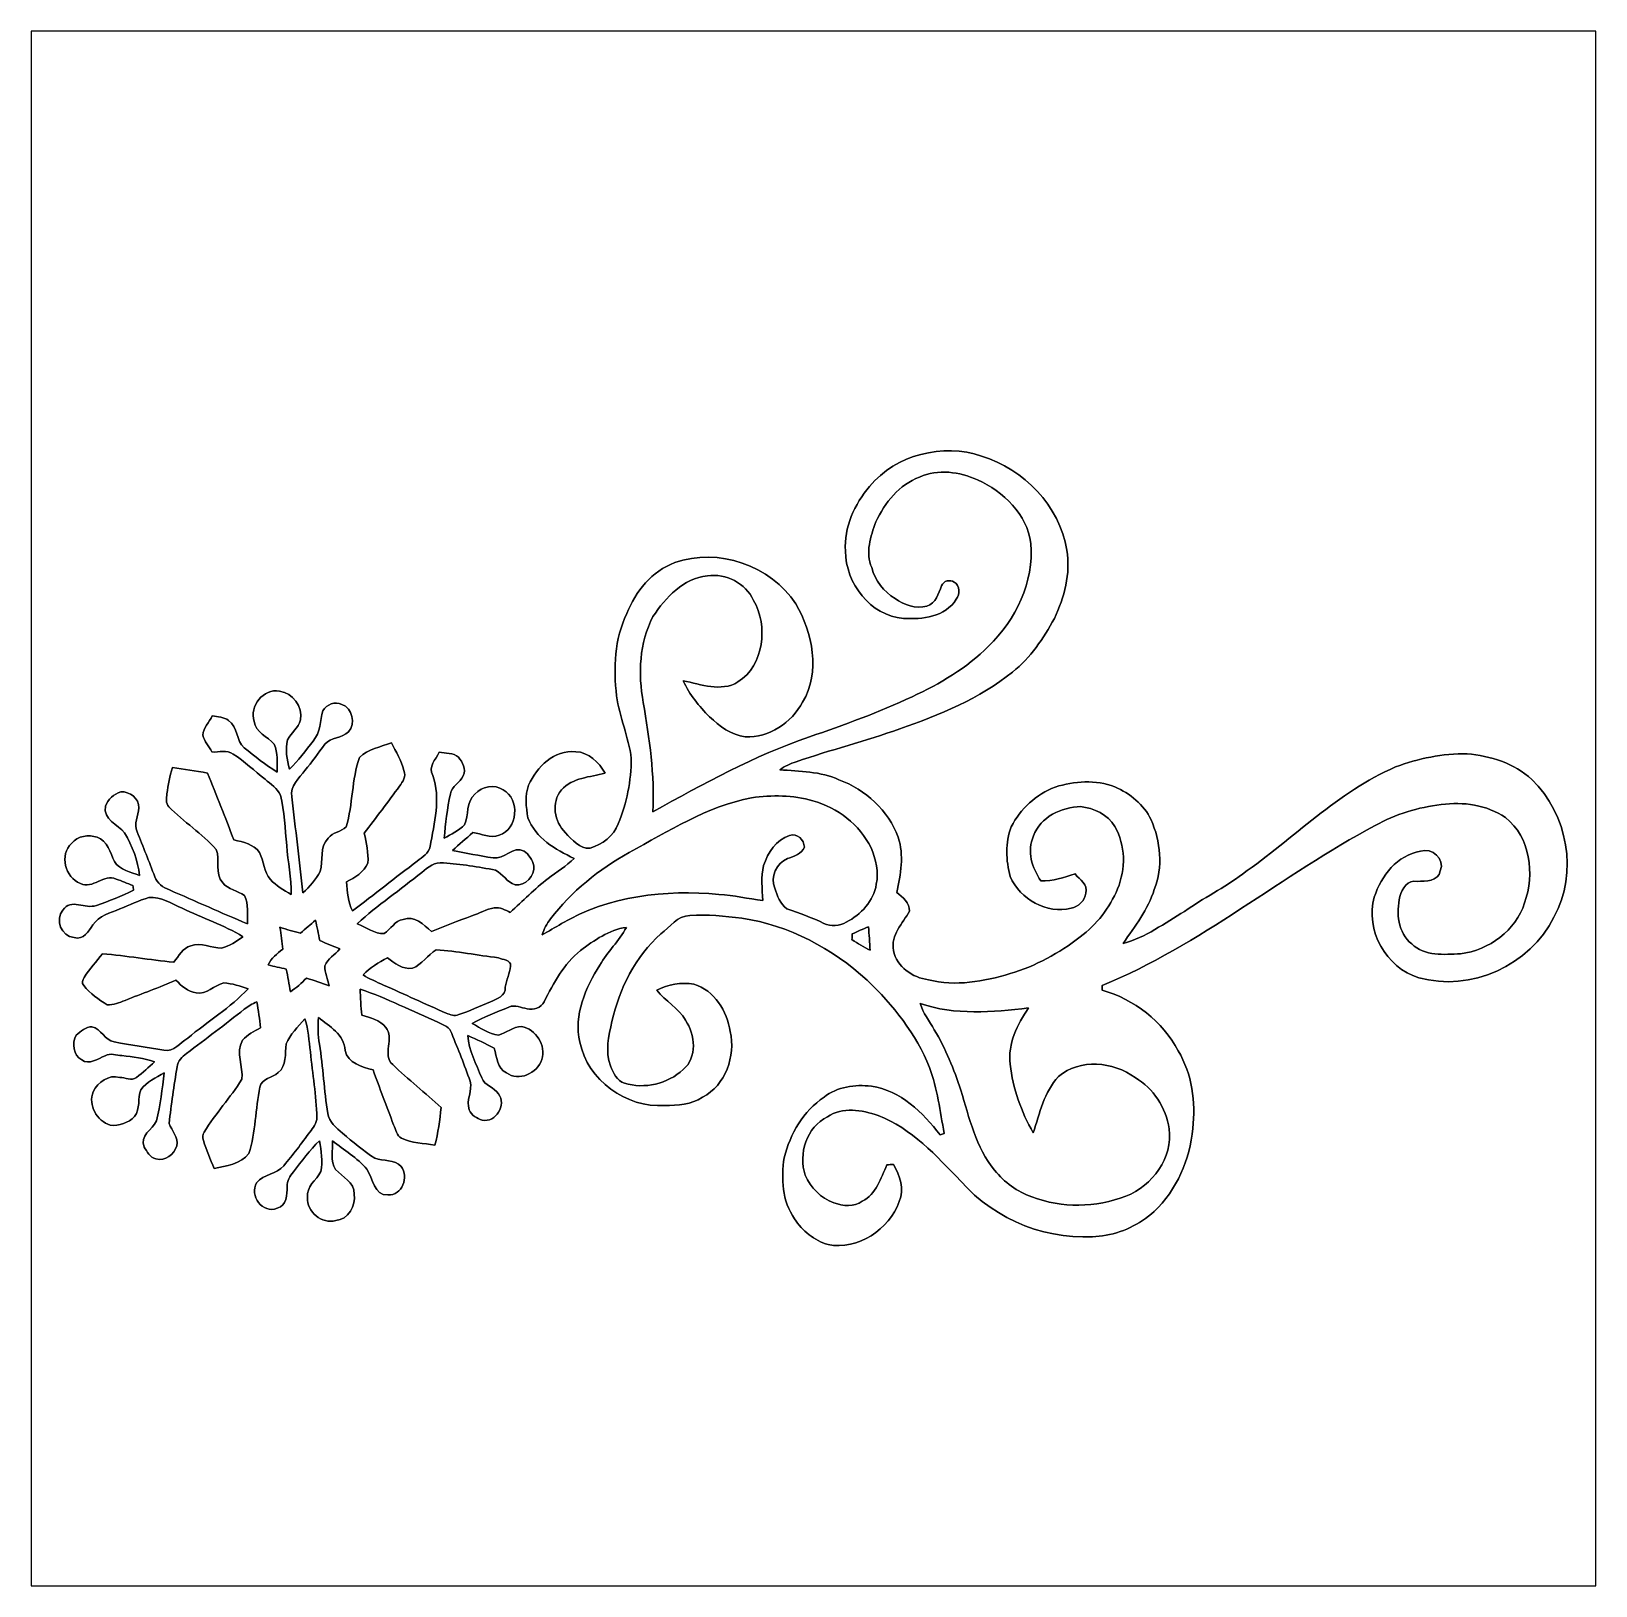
# Model space of a CAD drawing. Header units: centimetres. Extents: x -16.8 to 16.8, y -16.7 to 16.7.
import ezdxf

# ---------------------------------------------------------------- set-up
doc = ezdxf.new("R2010")
doc.units = ezdxf.units.CM
doc.header["$MEASUREMENT"] = 0
doc.layers.add('Layer 1', color=7, linetype='Continuous')

msp = doc.modelspace()

# ---------------------------------------------------------------- linework, layer by layer
at = {"layer": 'Layer 1', "color": 7}
for points, knots in [([(-16.77458, 16.66875), (-16.77458, 16.66875), (16.77458, 16.66875), (16.77458, 16.66875), (16.77458, 16.66875), (16.77458, 16.66875), (16.77458, -16.66875), (16.77458, -16.66875), (16.77458, -16.66875), (16.77458, -16.66875), (-16.77458, -16.66875), (-16.77458, -16.66875), (-16.77458, -16.66875), (-16.77458, -16.66875), (-16.77458, 16.66875), (-16.77458, 16.66875), (-16.77458, 16.66875), (-16.77458, 16.66875), (-16.77458, 16.66875), (-16.77458, 16.66875)], [0, 0, 0, 0, 0.16666667, 0.16666667, 0.16666667, 0.16666667, 0.33333333, 0.33333333, 0.33333333, 0.33333333, 0.5, 0.5, 0.5, 0.5, 0.66666667, 0.66666667, 0.66666667, 0.66666667, 1, 1, 1, 1]), ([(1.20403, 6.90915), (0.8823, 6.52639), (0.64523, 6.03144), (0.68615, 5.52027), (0.68615, 5.52027), (0.68792, 4.83376), (1.21532, 4.13385), (1.92687, 4.07811), (1.92687, 4.07811), (2.32939, 4.05095), (2.82857, 4.11092), (3.06246, 4.48804), (3.06246, 4.48804), (3.14254, 4.59564), (3.14572, 4.78296), (3.01872, 4.85458), (3.01872, 4.85458), (2.92806, 4.91772), (2.78483, 4.88491), (2.74743, 4.77661), (2.74743, 4.77661), (2.67441, 4.61716), (2.62784, 4.39244), (2.43134, 4.34022), (2.43134, 4.34022), (2.19534, 4.27919), (1.94028, 4.35963), (1.74978, 4.50286), (1.74978, 4.50286), (1.50812, 4.65455), (1.3148, 4.88456), (1.24778, 5.16643), (1.24778, 5.16643), (1.1109, 5.48428), (1.22308, 5.83882), (1.33421, 6.14539), (1.33421, 6.14539), (1.52682, 6.55708), (1.83797, 6.94443), (2.27577, 7.10847), (2.27577, 7.10847), (2.67053, 7.2898), (3.13231, 7.21924), (3.51825, 7.0485), (3.51825, 7.0485), (4.07317, 6.79803), (4.57976, 6.31402), (4.66196, 5.68607), (4.66196, 5.68607), (4.73287, 4.85599), (4.33282, 4.05236), (3.75426, 3.47804), (3.75426, 3.47804), (3.28471, 3.01413), (2.71004, 2.67229), (2.1142, 2.39748), (2.1142, 2.39748), (1.39982, 2.06128), (0.65581, 1.79423), (-0.08925, 1.53564), (-0.08925, 1.53564), (-1.26577, 1.12995), (-2.36255, 0.53516), (-3.44346, -0.07303), (-3.44346, -0.07303), (-3.40325, 0.71684), (-3.51931, 1.49789), (-3.6509, 2.27401), (-3.6509, 2.27401), (-3.76202, 2.88925), (-3.73698, 3.55141), (-3.44205, 4.11445), (-3.44205, 4.11445), (-3.17183, 4.52508), (-2.79224, 4.93536), (-2.27436, 4.98898), (-2.27436, 4.98898), (-1.87219, 5.05107), (-1.45733, 4.83059), (-1.28588, 4.46405), (-1.28588, 4.46405), (-0.97014, 3.91195), (-1.05763, 3.07164), (-1.61925, 2.71321), (-1.61925, 2.71321), (-1.99002, 2.49237), (-2.41018, 2.66488), (-2.79365, 2.73791), (-2.79365, 2.73791), (-2.66347, 2.44334), (-2.45392, 2.19498), (-2.2292, 1.96815), (-2.2292, 1.96815), (-2.01718, 1.7653), (-1.76424, 1.57374), (-1.46368, 1.54023), (-1.46368, 1.54023), (-0.95144, 1.51201), (-0.47061, 1.83974), (-0.23389, 2.28106), (-0.23389, 2.28106), (0.15275, 2.93123), (-0.0194, 3.76273), (-0.37712, 4.38856), (-0.37712, 4.38856), (-0.91652, 5.21441), (-2.04329, 5.60423), (-2.97603, 5.27297), (-2.97603, 5.27297), (-3.46322, 5.09129), (-3.8167, 4.6549), (-4.00544, 4.18147), (-4.00544, 4.18147), (-4.26544, 3.63432), (-4.29401, 3.00743), (-4.22275, 2.41476), (-4.22275, 2.41476), (-4.15854, 1.95897), (-3.96416, 1.53176), (-3.90772, 1.07456), (-3.90772, 1.07456), (-3.91125, 0.59514), (-4.00332, 0.11465), (-4.18641, -0.32914), (-4.18641, -0.32914), (-4.28202, -0.59231), (-4.5339, -0.77047), (-4.79249, -0.8509), (-4.79249, -0.8509), (-5.0165, -0.86783), (-5.17807, -0.66322), (-5.32059, -0.52211), (-5.32059, -0.52211), (-5.55801, -0.28081), (-5.62963, 0.12453), (-5.40773, 0.39864), (-5.40773, 0.39864), (-5.16784, 0.66604), (-4.7939, 0.66851), (-4.47111, 0.75918), (-4.47111, 0.75918), (-4.60269, 0.98848), (-4.81789, 1.21144), (-5.0987, 1.21638), (-5.0987, 1.21638), (-5.56648, 1.26612), (-5.93231, 0.89253), (-6.11117, 0.50094), (-6.11117, 0.50094), (-6.18843, 0.27869), (-6.16514, 0.02928), (-6.12422, -0.19791), (-6.12422, -0.19791), (-5.96265, -0.63571), (-5.53403, -0.87736), (-5.13609, -1.07139), (-5.13609, -1.07139), (-5.30049, -1.24107), (-5.50898, -1.35714), (-5.69207, -1.50389), (-5.69207, -1.50389), (-5.98276, -1.72261), (-6.23499, -1.98579), (-6.50346, -2.22956), (-6.50346, -2.22956), (-6.61141, -2.17946), (-6.7183, -2.1082), (-6.8453, -2.13148), (-6.8453, -2.13148), (-7.01499, -2.15724), (-7.16562, -2.24614), (-7.32614, -2.30258), (-7.32614, -2.30258), (-7.61753, -2.407), (-7.90434, -2.52377), (-8.19326, -2.63525), (-8.19326, -2.63525), (-8.35942, -2.49167), (-8.55909, -2.28988), (-8.79969, -2.37808), (-8.79969, -2.37808), (-8.98066, -2.40912), (-9.06427, -2.58692), (-9.20503, -2.68146), (-9.20503, -2.68146), (-9.41458, -2.69416), (-9.59803, -2.54847), (-9.78288, -2.47191), (-9.78288, -2.47191), (-9.34967, -2.07151), (-8.85578, -1.74413), (-8.40105, -1.36913), (-8.40105, -1.36913), (-8.26735, -1.26436), (-8.12271, -1.13206), (-7.93574, -1.16875), (-7.93574, -1.16875), (-7.55968, -1.18816), (-7.18714, -1.25307), (-6.81814, -1.32362), (-6.81814, -1.32362), (-6.6608, -1.40159), (-6.57437, -1.58503), (-6.39868, -1.63513), (-6.39868, -1.63513), (-6.17291, -1.6704), (-5.97994, -1.43969), (-5.9944, -1.22731), (-5.9944, -1.22731), (-6.02897, -1.10631), (-6.10129, -0.98496), (-6.20289, -0.91193), (-6.20289, -0.91193), (-6.44384, -0.79163), (-6.63011, -1.10102), (-6.87282, -1.05692), (-6.87282, -1.05692), (-7.16315, -1.01635), (-7.44926, -0.95179), (-7.73818, -0.90346), (-7.73818, -0.90346), (-7.60271, -0.76518), (-7.45031, -0.64523), (-7.30673, -0.51576), (-7.30673, -0.51576), (-7.12117, -0.54046), (-6.92679, -0.65017), (-6.74017, -0.57009), (-6.74017, -0.57009), (-6.33236, -0.45191), (-6.2925, 0.20285), (-6.65586, 0.39934), (-6.65586, 0.39934), (-6.84142, 0.52705), (-7.11447, 0.47484), (-7.25981, 0.30974), (-7.25981, 0.30974), (-7.45208, 0.14182), (-7.39246, -0.13794), (-7.48171, -0.35207), (-7.48171, -0.35207), (-7.60871, -0.47202), (-7.76852, -0.55104), (-7.9181, -0.63959), (-7.9181, -0.63959), (-7.89023, -0.32032), (-7.85671, -0.00071), (-7.78792, 0.31221), (-7.78792, 0.31221), (-7.75018, 0.47625), (-7.58331, 0.55774), (-7.51099, 0.70168), (-7.51099, 0.70168), (-7.44643, 0.84279), (-7.52228, 0.99483), (-7.61541, 1.09855), (-7.61541, 1.09855), (-7.72583, 1.1998), (-7.89376, 1.18145), (-8.02852, 1.20756), (-8.02852, 1.20756), (-8.10084, 1.04987), (-8.27123, 0.89923), (-8.16222, 0.71049), (-8.16222, 0.71049), (-7.98971, 0.21484), (-8.13506, -0.31503), (-8.22219, -0.81456), (-8.22219, -0.81456), (-8.24442, -0.9652), (-8.39505, -1.03928), (-8.49736, -1.13101), (-8.49736, -1.13101), (-8.96761, -1.47814), (-9.42164, -1.84609), (-9.88836, -2.19781), (-9.88836, -2.19781), (-9.97797, -2.00343), (-9.99949, -1.78611), (-10.01748, -1.57551), (-10.01748, -1.57551), (-9.83156, -1.48308), (-9.64142, -1.36913), (-9.55393, -1.16911), (-9.55393, -1.16911), (-9.54299, -0.95144), (-9.58885, -0.73836), (-9.63436, -0.5274), (-9.63436, -0.5274), (-9.37754, -0.19438), (-9.1246, 0.14182), (-8.87554, 0.48119), (-8.87554, 0.48119), (-8.80745, 0.57609), (-8.73054, 0.68686), (-8.78699, 0.81315), (-8.78699, 0.81315), (-8.83779, 1.02553), (-8.95279, 1.21603), (-9.04946, 1.4097), (-9.04946, 1.4097), (-9.28299, 1.32362), (-9.55216, 1.27071), (-9.73737, 1.09714), (-9.73737, 1.09714), (-9.90318, 0.61842), (-9.87672, 0.09384), (-10.02171, -0.38982), (-10.02171, -0.38982), (-10.12508, -0.50659), (-10.31381, -0.50341), (-10.40448, -0.63818), (-10.40448, -0.63818), (-10.60909, -0.82268), (-10.50325, -1.1176), (-10.57804, -1.35043), (-10.57804, -1.35043), (-10.67259, -1.52329), (-10.80029, -1.67746), (-10.94881, -1.80658), (-10.94881, -1.80658), (-11.02678, -1.12113), (-11.10721, -0.43533), (-11.1887, 0.24977), (-11.1887, 0.24977), (-11.22856, 0.48119), (-11.02819, 0.65088), (-10.90577, 0.81739), (-10.90577, 0.81739), (-10.75126, 0.99483), (-10.62284, 1.19309), (-10.4775, 1.37795), (-10.4775, 1.37795), (-10.34838, 1.53423), (-10.11202, 1.50248), (-9.97232, 1.64641), (-9.97232, 1.64641), (-9.81498, 1.82386), (-9.88378, 2.1523), (-10.11484, 2.23273), (-10.11484, 2.23273), (-10.25948, 2.3054), (-10.44258, 2.23026), (-10.52266, 2.09726), (-10.52266, 2.09726), (-10.58157, 1.87925), (-10.57557, 1.6323), (-10.72621, 1.44745), (-10.72621, 1.44745), (-10.89519, 1.24495), (-11.04406, 1.02306), (-11.2395, 0.84384), (-11.2395, 0.84384), (-11.28889, 1.04881), (-11.33404, 1.26541), (-11.27831, 1.47496), (-11.27831, 1.47496), (-11.19964, 1.62525), (-11.04724, 1.73143), (-11.00138, 1.89865), (-11.00138, 1.89865), (-10.94493, 2.18758), (-11.17036, 2.47015), (-11.4487, 2.51989), (-11.4487, 2.51989), (-11.80077, 2.58057), (-12.09675, 2.19639), (-11.99727, 1.8669), (-11.99727, 1.8669), (-11.96763, 1.6316), (-11.7034, 1.54411), (-11.56794, 1.37936), (-11.56794, 1.37936), (-11.47657, 1.19592), (-11.50867, 0.97861), (-11.50373, 0.7807), (-11.50373, 0.7807), (-11.75103, 0.93804), (-11.98245, 1.11901), (-12.20964, 1.30351), (-12.20964, 1.30351), (-12.38603, 1.45733), (-12.34828, 1.74942), (-12.54337, 1.88701), (-12.54337, 1.88701), (-12.64109, 1.96532), (-12.77832, 1.96003), (-12.89226, 1.98684), (-12.89226, 1.98684), (-12.95964, 1.85067), (-13.08135, 1.72932), (-13.09793, 1.57374), (-13.09793, 1.57374), (-13.06266, 1.44004), (-12.96564, 1.3335), (-12.90003, 1.21356), (-12.90003, 1.21356), (-12.75115, 1.19662), (-12.57618, 1.27212), (-12.44494, 1.16452), (-12.44494, 1.16452), (-12.19553, 1.01247), (-11.98915, 0.80186), (-11.75738, 0.62583), (-11.75738, 0.62583), (-11.64167, 0.52211), (-11.49597, 0.43427), (-11.43141, 0.28681), (-11.43141, 0.28681), (-11.33934, -0.06491), (-11.33651, -0.4318), (-11.29736, -0.79199), (-11.29736, -0.79199), (-11.27196, -1.14406), (-11.19505, -1.4919), (-11.20352, -1.84644), (-11.20352, -1.84644), (-11.35768, -1.74801), (-11.52419, -1.65982), (-11.64731, -1.52224), (-11.64731, -1.52224), (-11.78948, -1.36102), (-11.78772, -1.12748), (-11.88261, -0.94333), (-11.88261, -0.94333), (-12.00538, -0.76165), (-12.22975, -0.71861), (-12.42801, -0.67486), (-12.42801, -0.67486), (-12.61851, -0.19614), (-12.79666, 0.28716), (-12.99845, 0.76129), (-12.99845, 0.76129), (-13.24786, 0.80645), (-13.49763, 0.84878), (-13.74951, 0.87701), (-13.74951, 0.87701), (-13.80102, 0.69286), (-13.843, 0.50553), (-13.86558, 0.31538), (-13.86558, 0.31538), (-13.87228, 0.2219), (-13.89909, 0.11112), (-13.82571, 0.0381), (-13.82571, 0.0381), (-13.5061, -0.28893), (-13.11169, -0.53799), (-12.80689, -0.87948), (-12.80689, -0.87948), (-12.72328, -1.10173), (-12.84781, -1.39876), (-12.66931, -1.59244), (-12.66931, -1.59244), (-12.55042, -1.74061), (-12.34722, -1.75789), (-12.20399, -1.86761), (-12.20399, -1.86761), (-12.10839, -2.0514), (-12.14438, -2.27154), (-12.13908, -2.4705), (-12.13908, -2.4705), (-12.70282, -2.24331), (-13.2528, -1.98332), (-13.81301, -1.74766), (-13.81301, -1.74766), (-13.94495, -1.69051), (-14.08007, -1.60761), (-14.12734, -1.46332), (-14.12734, -1.46332), (-14.24623, -1.13877), (-14.37746, -0.8195), (-14.50516, -0.49883), (-14.50516, -0.49883), (-14.58031, -0.32773), (-14.47906, -0.15522), (-14.4653, 0.01623), (-14.4653, 0.01623), (-14.46389, 0.21555), (-14.66603, 0.37606), (-14.85759, 0.35631), (-14.85759, 0.35631), (-15.00399, 0.31256), (-15.13346, 0.19332), (-15.18567, 0.04974), (-15.18567, 0.04974), (-15.23647, -0.23495), (-14.92144, -0.34784), (-14.77292, -0.51999), (-14.77292, -0.51999), (-14.61347, -0.80222), (-14.48294, -1.11407), (-14.45542, -1.44039), (-14.45542, -1.44039), (-14.63851, -1.35784), (-14.87734, -1.32221), (-14.99306, -1.13877), (-14.99306, -1.13877), (-15.07913, -0.94756), (-15.14263, -0.69603), (-15.36312, -0.61489), (-15.36312, -0.61489), (-15.54621, -0.56056), (-15.78363, -0.58103), (-15.90428, -0.74683), (-15.90428, -0.74683), (-16.18227, -0.99095), (-16.04998, -1.48202), (-15.72119, -1.61184), (-15.72119, -1.61184), (-15.45837, -1.7332), (-15.21601, -1.39947), (-14.95354, -1.51236), (-14.95354, -1.51236), (-14.83219, -1.55399), (-14.71577, -1.60937), (-14.59583, -1.65418), (-14.59583, -1.65418), (-14.5923, -1.67887), (-14.58595, -1.72826), (-14.58242, -1.75295), (-14.58242, -1.75295), (-14.84171, -1.87643), (-15.10841, -1.98508), (-15.37864, -2.08068), (-15.37864, -2.08068), (-15.61465, -2.16429), (-15.92862, -1.91735), (-16.09513, -2.17805), (-16.09513, -2.17805), (-16.27293, -2.38584), (-16.13041, -2.74673), (-15.85736, -2.76789), (-15.85736, -2.76789), (-15.64852, -2.82857), (-15.54903, -2.63137), (-15.45308, -2.49661), (-15.45308, -2.49661), (-15.32749, -2.29341), (-15.07843, -2.24296), (-14.87593, -2.15477), (-14.87593, -2.15477), (-14.66815, -2.07469), (-14.4713, -1.96568), (-14.25434, -1.911), (-14.25434, -1.911), (-13.99081, -1.87995), (-13.76962, -2.04787), (-13.53608, -2.14066), (-13.53608, -2.14066), (-13.10605, -2.35197), (-12.64179, -2.4959), (-12.23539, -2.75237), (-12.23539, -2.75237), (-12.37791, -2.84939), (-12.52361, -2.95592), (-12.69471, -2.99438), (-12.69471, -2.99438), (-12.9159, -2.99191), (-13.13109, -2.87161), (-13.3544, -2.94217), (-13.3544, -2.94217), (-13.53114, -2.98768), (-13.6084, -3.17112), (-13.71918, -3.29777), (-13.71918, -3.29777), (-14.22894, -3.24168), (-14.73623, -3.16265), (-15.24741, -3.11573), (-15.24741, -3.11573), (-15.38111, -3.28154), (-15.5261, -3.43994), (-15.63793, -3.62197), (-15.63793, -3.62197), (-15.66686, -3.67348), (-15.70355, -3.74685), (-15.65028, -3.79589), (-15.65028, -3.79589), (-15.51234, -3.96558), (-15.33031, -4.0961), (-15.14651, -4.21076), (-15.14651, -4.21076), (-15.01281, -4.20829), (-14.8844, -4.16666), (-14.76199, -4.11656), (-14.76199, -4.11656), (-14.40004, -3.96981), (-14.03174, -3.83893), (-13.67367, -3.68194), (-13.67367, -3.68194), (-13.5509, -3.80083), (-13.41861, -3.93241), (-13.24116, -3.9564), (-13.24116, -3.9564), (-13.0108, -3.99732), (-12.85381, -3.79024), (-12.64532, -3.74015), (-12.64532, -3.74015), (-12.46611, -3.7532), (-12.29184, -3.80894), (-12.1218, -3.86609), (-12.1218, -3.86609), (-12.50597, -4.2739), (-12.9921, -4.56706), (-13.42037, -4.92478), (-13.42037, -4.92478), (-13.57771, -5.02673), (-13.72094, -5.22429), (-13.92978, -5.18301), (-13.92978, -5.18301), (-14.28468, -5.11951), (-14.64204, -5.07365), (-14.99588, -5.00556), (-14.99588, -5.00556), (-15.20014, -4.97346), (-15.27422, -4.72793), (-15.47283, -4.6803), (-15.47283, -4.6803), (-15.60583, -4.6803), (-15.71484, -4.7812), (-15.81221, -4.86022), (-15.81221, -4.86022), (-15.91063, -5.03026), (-15.87535, -5.29202), (-15.6912, -5.3915), (-15.6912, -5.3915), (-15.5321, -5.5051), (-15.34054, -5.36646), (-15.19343, -5.30154), (-15.19343, -5.30154), (-15.08266, -5.23381), (-14.94861, -5.29802), (-14.83007, -5.29625), (-14.83007, -5.29625), (-14.59583, -5.33012), (-14.35594, -5.35199), (-14.13157, -5.43278), (-14.13157, -5.43278), (-14.25469, -5.55061), (-14.3831, -5.6642), (-14.51998, -5.76686), (-14.51998, -5.76686), (-14.6244, -5.85682), (-14.75987, -5.76792), (-14.8784, -5.76615), (-14.8784, -5.76615), (-15.11582, -5.69948), (-15.34619, -5.86952), (-15.44567, -6.07342), (-15.44567, -6.07342), (-15.56209, -6.36341), (-15.37053, -6.70172), (-15.07984, -6.79062), (-15.07984, -6.79062), (-14.89004, -6.81567), (-14.69496, -6.73947), (-14.56055, -6.60682), (-14.56055, -6.60682), (-14.43284, -6.44066), (-14.49282, -6.21594), (-14.42791, -6.03038), (-14.42791, -6.03038), (-14.29773, -5.86775), (-14.103, -5.76827), (-13.92167, -5.67126), (-13.92167, -5.67126), (-13.96929, -6.01416), (-14.00246, -6.36129), (-14.09277, -6.69678), (-14.09277, -6.69678), (-14.17638, -6.89257), (-14.46459, -7.01322), (-14.35312, -7.26123), (-14.35312, -7.26123), (-14.28891, -7.35577), (-14.23106, -7.49582), (-14.10123, -7.5117), (-14.10123, -7.5117), (-13.9065, -7.57731), (-13.70789, -7.41504), (-13.65109, -7.23512), (-13.65109, -7.23512), (-13.61228, -7.04674), (-13.76539, -6.9155), (-13.8176, -6.75287), (-13.8176, -6.75287), (-13.77738, -6.34788), (-13.71388, -5.94466), (-13.6465, -5.5432), (-13.6465, -5.5432), (-13.63133, -5.41902), (-13.5449, -5.32165), (-13.44648, -5.25216), (-13.44648, -5.25216), (-13.02773, -4.94383), (-12.61533, -4.62668), (-12.20682, -4.30495), (-12.20682, -4.30495), (-12.12638, -4.23827), (-12.0336, -4.18994), (-11.93906, -4.1469), (-11.93906, -4.1469), (-11.90449, -4.3307), (-11.87662, -4.51591), (-11.86145, -4.70288), (-11.86145, -4.70288), (-11.99374, -4.78402), (-12.14755, -4.84505), (-12.24386, -4.97205), (-12.24386, -4.97205), (-12.4019, -5.23593), (-12.22657, -5.53191), (-12.25938, -5.80813), (-12.25938, -5.80813), (-12.50421, -6.20077), (-12.82418, -6.54297), (-13.06442, -6.93984), (-13.06442, -6.93984), (-13.10005, -6.99276), (-13.10252, -7.05944), (-13.08241, -7.11941), (-13.08241, -7.11941), (-13.01715, -7.32367), (-12.93178, -7.52052), (-12.85593, -7.72125), (-12.85593, -7.72125), (-12.59452, -7.66974), (-12.28372, -7.62353), (-12.10945, -7.40234), (-12.10945, -7.40234), (-11.9567, -6.94231), (-11.9694, -6.44631), (-11.87415, -5.97394), (-11.87415, -5.97394), (-11.83287, -5.78626), (-11.59898, -5.78309), (-11.47974, -5.66349), (-11.47974, -5.66349), (-11.29065, -5.5185), (-11.33969, -5.25568), (-11.30829, -5.05072), (-11.30829, -5.05072), (-11.22962, -4.8387), (-11.05218, -4.68171), (-10.90859, -4.51379), (-10.90859, -4.51379), (-10.83169, -4.74204), (-10.81828, -4.98475), (-10.79006, -5.22217), (-10.79006, -5.22217), (-10.74067, -5.68995), (-10.66165, -6.15527), (-10.65107, -6.62658), (-10.65107, -6.62658), (-10.65001, -6.74899), (-10.73256, -6.84883), (-10.801, -6.94231), (-10.801, -6.94231), (-10.98409, -7.18326), (-11.16083, -7.42985), (-11.35698, -7.66022), (-11.35698, -7.66022), (-11.51008, -7.84507), (-11.78948, -7.84331), (-11.94259, -8.02499), (-11.94259, -8.02499), (-12.10063, -8.30086), (-11.82053, -8.70056), (-11.49985, -8.57391), (-11.49985, -8.57391), (-11.30018, -8.51888), (-11.28536, -8.27864), (-11.28889, -8.10966), (-11.28889, -8.10966), (-11.29348, -7.98795), (-11.22609, -7.88282), (-11.15342, -7.7911), (-11.15342, -7.7911), (-10.9728, -7.56426), (-10.80417, -7.32578), (-10.59286, -7.12576), (-10.59286, -7.12576), (-10.55864, -7.34342), (-10.51772, -7.56708), (-10.56358, -7.78651), (-10.56358, -7.78651), (-10.66024, -7.97313), (-10.88425, -8.10542), (-10.84827, -8.34319), (-10.84827, -8.34319), (-10.87191, -8.64835), (-10.54171, -8.91928), (-10.24643, -8.83708), (-10.24643, -8.83708), (-9.97832, -8.82121), (-9.80934, -8.51429), (-9.84814, -8.26805), (-9.84814, -8.26805), (-9.84814, -8.01194), (-10.09544, -7.90116), (-10.2489, -7.74382), (-10.2489, -7.74382), (-10.3759, -7.56603), (-10.29476, -7.32367), (-10.31804, -7.12435), (-10.31804, -7.12435), (-10.06863, -7.32367), (-9.78747, -7.493), (-9.57615, -7.73501), (-9.57615, -7.73501), (-9.44951, -7.92198), (-9.42516, -8.31215), (-9.12671, -8.28851), (-9.12671, -8.28851), (-8.82474, -8.30227), (-8.66352, -7.90293), (-8.84449, -7.67997), (-8.84449, -7.67997), (-8.98525, -7.51875), (-9.2269, -7.56567), (-9.40788, -7.499), (-9.40788, -7.499), (-9.65553, -7.34272), (-9.87601, -7.14798), (-10.1032, -6.96383), (-10.1032, -6.96383), (-10.23585, -6.84812), (-10.38825, -6.72359), (-10.41682, -6.53979), (-10.41682, -6.53979), (-10.49338, -6.04591), (-10.51878, -5.54567), (-10.59427, -5.05143), (-10.59427, -5.05143), (-10.62884, -4.8641), (-10.62884, -4.6736), (-10.61649, -4.48451), (-10.61649, -4.48451), (-10.3759, -4.67007), (-10.06757, -4.84787), (-10.0457, -5.18724), (-10.0457, -5.18724), (-9.98643, -5.46029), (-9.67811, -5.54531), (-9.44386, -5.60423), (-9.44386, -5.60423), (-9.30734, -6.00181), (-9.14788, -6.39092), (-9.00501, -6.78639), (-9.00501, -6.78639), (-8.95385, -6.88164), (-8.94221, -7.0171), (-8.83497, -7.07108), (-8.83497, -7.07108), (-8.61342, -7.17867), (-8.35942, -7.17621), (-8.12094, -7.2203), (-8.12094, -7.2203), (-8.04792, -6.95643), (-8.01582, -6.68338), (-7.98371, -6.41209), (-7.98371, -6.41209), (-8.32309, -6.09812), (-8.69209, -5.8166), (-9.02159, -5.4924), (-9.02159, -5.4924), (-9.26606, -5.28602), (-8.97008, -4.91984), (-9.17469, -4.69583), (-9.17469, -4.69583), (-9.29428, -4.52931), (-9.50489, -4.49509), (-9.68622, -4.43336), (-9.68622, -4.43336), (-9.70492, -4.24639), (-9.71868, -4.05871), (-9.72256, -3.87138), (-9.72256, -3.87138), (-9.14753, -4.07353), (-8.60002, -4.34516), (-8.04122, -4.58787), (-8.04122, -4.58787), (-7.92868, -4.6415), (-7.79357, -4.69336), (-7.75617, -4.82635), (-7.75617, -4.82635), (-7.62423, -5.16608), (-7.48312, -5.50263), (-7.36494, -5.84764), (-7.36494, -5.84764), (-7.30215, -6.0512), (-7.46407, -6.2611), (-7.38152, -6.46254), (-7.38152, -6.46254), (-7.34131, -6.58424), (-7.21395, -6.64139), (-7.10353, -6.68479), (-7.10353, -6.68479), (-6.81038, -6.74229), (-6.57825, -6.35353), (-6.75605, -6.12246), (-6.75605, -6.12246), (-6.84671, -5.97641), (-7.05309, -5.94395), (-7.11553, -5.77603), (-7.11553, -5.77603), (-7.23194, -5.48181), (-7.39599, -5.19254), (-7.41574, -4.8708), (-7.41574, -4.8708), (-7.22277, -4.95194), (-7.03545, -5.04613), (-6.84706, -5.13891), (-6.84706, -5.13891), (-6.79168, -5.328), (-6.7878, -5.57283), (-6.58671, -5.66914), (-6.58671, -5.66914), (-6.32248, -5.86317), (-5.92455, -5.68113), (-5.82824, -5.38621), (-5.82824, -5.38621), (-5.72594, -5.08423), (-5.94924, -4.72793), (-6.2611, -4.67536), (-6.2611, -4.67536), (-6.44596, -4.68101), (-6.58883, -4.80871), (-6.75852, -4.86022), (-6.75852, -4.86022), (-6.96454, -4.83905), (-7.14022, -4.70853), (-7.31732, -4.61327), (-7.31732, -4.61327), (-7.07178, -4.46334), (-6.79556, -4.37268), (-6.53239, -4.25873), (-6.53239, -4.25873), (-6.40256, -4.20088), (-6.26816, -4.27249), (-6.13974, -4.29648), (-6.13974, -4.29648), (-6.00322, -4.33141), (-5.83953, -4.27355), (-5.77497, -4.14373), (-5.77497, -4.14373), (-5.57883, -3.7398), (-5.34811, -3.33622), (-4.99851, -3.04518), (-4.99851, -3.04518), (-4.70147, -2.82857), (-4.38785, -2.59927), (-4.0132, -2.54917), (-4.0132, -2.54917), (-4.17019, -2.84057), (-4.41537, -3.07199), (-4.58082, -3.35844), (-4.58082, -3.35844), (-4.88985, -3.8421), (-5.14914, -4.42842), (-5.00909, -5.01156), (-5.00909, -5.01156), (-4.85034, -5.8293), (-4.01285, -6.42303), (-3.19229, -6.37046), (-3.19229, -6.37046), (-2.91606, -6.36588), (-2.61832, -6.35106), (-2.38054, -6.1916), (-2.38054, -6.1916), (-1.88419, -5.93725), (-1.66793, -5.30931), (-1.78611, -4.78437), (-1.78611, -4.78437), (-1.85208, -4.34446), (-2.1209, -3.89925), (-2.56893, -3.76908), (-2.56893, -3.76908), (-2.83633, -3.72145), (-3.11679, -3.77508), (-3.3588, -3.89467), (-3.3588, -3.89467), (-3.17747, -4.13385), (-2.89454, -4.27814), (-2.74249, -4.54131), (-2.74249, -4.54131), (-2.53577, -4.84681), (-2.48991, -5.34599), (-2.79576, -5.6007), (-2.79576, -5.6007), (-3.12808, -5.9055), (-3.62268, -6.02227), (-4.05483, -5.8928), (-4.05483, -5.8928), (-4.22346, -5.84518), (-4.28801, -5.66103), (-4.3561, -5.52027), (-4.3561, -5.52027), (-4.47111, -5.20982), (-4.39032, -4.8768), (-4.3247, -4.56636), (-4.3247, -4.56636), (-4.15784, -3.86221), (-3.82588, -3.17077), (-3.27096, -2.69099), (-3.27096, -2.69099), (-3.08116, -2.53894), (-2.91959, -2.29835), (-2.65183, -2.29517), (-2.65183, -2.29517), (-2.27894, -2.26871), (-1.90429, -2.30646), (-1.53494, -2.3555), (-1.53494, -2.3555), (-0.52846, -2.50155), (0.40499, -3.00037), (1.15006, -3.68335), (1.15006, -3.68335), (1.70498, -4.21711), (2.20239, -4.83376), (2.48708, -5.55625), (2.48708, -5.55625), (2.65818, -6.00957), (2.71216, -6.49358), (2.80247, -6.96666), (2.80247, -6.96666), (2.77389, -6.97794), (2.74532, -6.98959), (2.71745, -7.00123), (2.71745, -7.00123), (2.34985, -6.52039), (1.86514, -6.04802), (1.24142, -5.95524), (1.24142, -5.95524), (0.89323, -5.91749), (0.50871, -5.963), (0.22754, -6.18913), (0.22754, -6.18913), (-0.21519, -6.48864), (-0.5013, -6.9783), (-0.629, -7.48982), (-0.629, -7.48982), (-0.69215, -7.93397), (-0.67592, -8.42045), (-0.40605, -8.79934), (-0.40605, -8.79934), (-0.24165, -9.05898), (0.01623, -9.26394), (0.31115, -9.3539), (0.31115, -9.3539), (0.95462, -9.46714), (1.6256, -9.03605), (1.83586, -8.42751), (1.83586, -8.42751), (1.95968, -8.16504), (1.84503, -7.87118), (1.71803, -7.63376), (1.71803, -7.63376), (1.67005, -7.63658), (1.62278, -7.6394), (1.57515, -7.64258), (1.57515, -7.64258), (1.44145, -7.92445), (1.34796, -8.2737), (1.04599, -8.42151), (1.04599, -8.42151), (0.86889, -8.55451), (0.63288, -8.52664), (0.43568, -8.45714), (0.43568, -8.45714), (0.16016, -8.35766), (-0.06526, -8.13364), (-0.17568, -7.86342), (-0.17568, -7.86342), (-0.33196, -7.41257), (-0.14499, -6.82731), (0.2988, -6.61317), (0.2988, -6.61317), (0.61983, -6.39127), (1.04105, -6.46183), (1.38606, -6.58742), (1.38606, -6.58742), (2.10926, -6.85765), (2.63208, -7.45102), (3.15701, -7.99042), (3.15701, -7.99042), (3.90066, -8.8392), (5.0733, -9.30557), (6.19654, -9.16411), (6.19654, -9.16411), (6.61, -9.11119), (6.99382, -8.91787), (7.30567, -8.64553), (7.30567, -8.64553), (7.7918, -8.18197), (8.07367, -7.52651), (8.13259, -6.86223), (8.13259, -6.86223), (8.19785, -6.29603), (8.122, -5.69207), (7.82038, -5.19994), (7.82038, -5.19994), (7.48383, -4.56847), (6.87952, -4.09046), (6.1916, -3.89678), (6.1916, -3.89678), (6.19196, -3.87103), (6.19196, -3.81953), (6.19231, -3.79377), (6.19231, -3.79377), (8.30227, -2.93793), (10.04252, -1.42064), (12.0456, -0.36654), (12.0456, -0.36654), (12.47951, -0.11818), (12.96776, 0.0254), (13.46306, 0.08537), (13.46306, 0.08537), (13.93119, 0.14852), (14.44272, 0.07973), (14.83677, -0.19509), (14.83677, -0.19509), (15.37935, -0.61666), (15.4686, -1.40794), (15.24917, -2.02424), (15.24917, -2.02424), (15.06291, -2.62396), (14.48682, -3.0353), (13.87792, -3.11644), (13.87792, -3.11644), (13.52374, -3.13231), (13.10781, -3.17112), (12.82947, -2.90442), (12.82947, -2.90442), (12.53208, -2.66629), (12.49362, -2.23626), (12.57653, -1.88948), (12.57653, -1.88948), (12.6171, -1.71803), (12.74163, -1.52506), (12.94906, -1.56316), (12.94906, -1.56316), (13.12757, -1.55681), (13.3985, -1.56598), (13.44119, -1.33738), (13.44119, -1.33738), (13.55549, -1.07491), (13.25598, -0.83503), (13.01538, -0.91616), (13.01538, -0.91616), (12.51656, -1.00083), (12.1733, -1.44321), (12.02619, -1.89936), (12.02619, -1.89936), (11.82934, -2.60526), (12.27526, -3.42053), (12.9794, -3.62832), (12.9794, -3.62832), (14.08642, -3.94829), (15.37406, -3.36056), (15.87817, -2.32728), (15.87817, -2.32728), (16.40311, -1.3843), (16.17345, -0.11853), (15.40369, 0.62301), (15.40369, 0.62301), (15.02622, 0.96661), (14.51963, 1.13206), (14.01833, 1.17369), (14.01833, 1.17369), (13.4934, 1.18322), (12.97164, 1.07209), (12.48092, 0.89041), (12.48092, 0.89041), (11.24056, 0.35454), (10.29264, -0.63994), (9.2015, -1.40547), (9.2015, -1.40547), (8.80427, -1.69933), (8.36189, -1.92299), (7.95761, -2.20627), (7.95761, -2.20627), (7.53004, -2.45322), (7.12752, -2.76931), (6.6421, -2.89313), (6.6421, -2.89313), (6.89222, -2.52483), (7.17444, -2.16782), (7.30779, -1.73567), (7.30779, -1.73567), (7.50147, -1.25624), (7.44361, -0.70591), (7.23935, -0.24024), (7.23935, -0.24024), (7.08378, 0.08467), (6.7885, 0.32561), (6.46077, 0.46355), (6.46077, 0.46355), (6.05049, 0.62336), (5.5947, 0.58949), (5.18195, 0.45967), (5.18195, 0.45967), (4.77591, 0.30727), (4.43442, -0.0067), (4.24215, -0.39476), (4.24215, -0.39476), (4.10739, -0.73272), (4.12468, -1.11478), (4.22063, -1.4605), (4.22063, -1.4605), (4.42912, -1.94839), (5.00133, -2.27365), (5.52768, -2.13854), (5.52768, -2.13854), (5.68325, -2.10397), (5.82189, -1.98155), (5.83918, -1.81681), (5.83918, -1.81681), (5.89209, -1.62489), (5.70653, -1.52682), (5.61058, -1.403), (5.61058, -1.403), (5.37245, -1.48202), (5.13045, -1.5554), (4.8768, -1.55399), (4.8768, -1.55399), (4.68842, -1.27741), (4.56777, -0.91123), (4.71876, -0.58949), (4.71876, -0.58949), (4.86304, -0.1718), (5.31954, 0.02258), (5.72911, 0.04128), (5.72911, 0.04128), (6.01451, 0.00741), (6.31296, -0.12806), (6.46007, -0.387), (6.46007, -0.387), (6.69678, -0.78846), (6.69607, -1.29716), (6.52216, -1.72297), (6.52216, -1.72297), (6.35106, -2.12937), (6.07307, -2.48955), (5.72135, -2.7559), (5.72135, -2.7559), (5.26768, -3.09845), (4.76391, -3.38208), (4.21605, -3.54189), (4.21605, -3.54189), (3.65196, -3.70805), (3.04588, -3.8227), (2.46451, -3.67418), (2.46451, -3.67418), (2.1269, -3.62832), (1.78329, -3.39513), (1.71697, -3.04694), (1.71697, -3.04694), (1.645, -2.7118), (1.91664, -2.46486), (2.05952, -2.19992), (2.05952, -2.19992), (2.06622, -2.02636), (1.90747, -1.90006), (1.78364, -1.79917), (1.78364, -1.79917), (1.87043, -1.41323), (1.94381, -1.0033), (1.81716, -0.61736), (1.81716, -0.61736), (1.60937, -0.03951), (1.11407, 0.40358), (0.54575, 0.61595), (0.54575, 0.61595), (0.15028, 0.79904), (-0.2981, 0.79234), (-0.72284, 0.83256), (-0.72284, 0.83256), (-0.61595, 0.90911), (-0.49424, 0.96132), (-0.37042, 1.0033), (-0.37042, 1.0033), (0.36407, 1.25836), (1.12148, 1.44074), (1.85067, 1.71168), (1.85067, 1.71168), (2.70545, 2.00343), (3.55988, 2.35338), (4.26861, 2.92664), (4.26861, 2.92664), (4.6542, 3.23109), (4.93254, 3.64949), (5.16502, 4.0767), (5.16502, 4.0767), (5.37563, 4.53108), (5.51956, 5.03626), (5.43066, 5.54073), (5.43066, 5.54073), (5.27403, 6.49393), (4.51803, 7.27781), (3.60574, 7.55862), (3.60574, 7.55862), (2.77707, 7.83696), (1.76601, 7.59425), (1.20403, 6.90915)], [0, 0, 0, 0, 0.0030581, 0.0030581, 0.0030581, 0.0030581, 0.00611621, 0.00611621, 0.00611621, 0.00611621, 0.00917431, 0.00917431, 0.00917431, 0.00917431, 0.01223242, 0.01223242, 0.01223242, 0.01223242, 0.01529052, 0.01529052, 0.01529052, 0.01529052, 0.01834862, 0.01834862, 0.01834862, 0.01834862, 0.02140673, 0.02140673, 0.02140673, 0.02140673, 0.02446483, 0.02446483, 0.02446483, 0.02446483, 0.02752294, 0.02752294, 0.02752294, 0.02752294, 0.03058104, 0.03058104, 0.03058104, 0.03058104, 0.03363914, 0.03363914, 0.03363914, 0.03363914, 0.03669725, 0.03669725, 0.03669725, 0.03669725, 0.03975535, 0.03975535, 0.03975535, 0.03975535, 0.04281346, 0.04281346, 0.04281346, 0.04281346, 0.04587156, 0.04587156, 0.04587156, 0.04587156, 0.04892966, 0.04892966, 0.04892966, 0.04892966, 0.05198777, 0.05198777, 0.05198777, 0.05198777, 0.05504587, 0.05504587, 0.05504587, 0.05504587, 0.05810398, 0.05810398, 0.05810398, 0.05810398, 0.06116208, 0.06116208, 0.06116208, 0.06116208, 0.06422018, 0.06422018, 0.06422018, 0.06422018, 0.06727829, 0.06727829, 0.06727829, 0.06727829, 0.07033639, 0.07033639, 0.07033639, 0.07033639, 0.0733945, 0.0733945, 0.0733945, 0.0733945, 0.0764526, 0.0764526, 0.0764526, 0.0764526, 0.0795107, 0.0795107, 0.0795107, 0.0795107, 0.08256881, 0.08256881, 0.08256881, 0.08256881, 0.08562691, 0.08562691, 0.08562691, 0.08562691, 0.08868502, 0.08868502, 0.08868502, 0.08868502, 0.09174312, 0.09174312, 0.09174312, 0.09174312, 0.09480122, 0.09480122, 0.09480122, 0.09480122, 0.09785933, 0.09785933, 0.09785933, 0.09785933, 0.10091743, 0.10091743, 0.10091743, 0.10091743, 0.10397554, 0.10397554, 0.10397554, 0.10397554, 0.10703364, 0.10703364, 0.10703364, 0.10703364, 0.11009174, 0.11009174, 0.11009174, 0.11009174, 0.11314985, 0.11314985, 0.11314985, 0.11314985, 0.11620795, 0.11620795, 0.11620795, 0.11620795, 0.11926606, 0.11926606, 0.11926606, 0.11926606, 0.12232416, 0.12232416, 0.12232416, 0.12232416, 0.12538226, 0.12538226, 0.12538226, 0.12538226, 0.12844037, 0.12844037, 0.12844037, 0.12844037, 0.13149847, 0.13149847, 0.13149847, 0.13149847, 0.13455657, 0.13455657, 0.13455657, 0.13455657, 0.13761468, 0.13761468, 0.13761468, 0.13761468, 0.14067278, 0.14067278, 0.14067278, 0.14067278, 0.14373089, 0.14373089, 0.14373089, 0.14373089, 0.14678899, 0.14678899, 0.14678899, 0.14678899, 0.14984709, 0.14984709, 0.14984709, 0.14984709, 0.1529052, 0.1529052, 0.1529052, 0.1529052, 0.1559633, 0.1559633, 0.1559633, 0.1559633, 0.15902141, 0.15902141, 0.15902141, 0.15902141, 0.16207951, 0.16207951, 0.16207951, 0.16207951, 0.16513761, 0.16513761, 0.16513761, 0.16513761, 0.16819572, 0.16819572, 0.16819572, 0.16819572, 0.17125382, 0.17125382, 0.17125382, 0.17125382, 0.17431193, 0.17431193, 0.17431193, 0.17431193, 0.17737003, 0.17737003, 0.17737003, 0.17737003, 0.18042813, 0.18042813, 0.18042813, 0.18042813, 0.18348624, 0.18348624, 0.18348624, 0.18348624, 0.18654434, 0.18654434, 0.18654434, 0.18654434, 0.18960245, 0.18960245, 0.18960245, 0.18960245, 0.19266055, 0.19266055, 0.19266055, 0.19266055, 0.19571865, 0.19571865, 0.19571865, 0.19571865, 0.19877676, 0.19877676, 0.19877676, 0.19877676, 0.20183486, 0.20183486, 0.20183486, 0.20183486, 0.20489297, 0.20489297, 0.20489297, 0.20489297, 0.20795107, 0.20795107, 0.20795107, 0.20795107, 0.21100917, 0.21100917, 0.21100917, 0.21100917, 0.21406728, 0.21406728, 0.21406728, 0.21406728, 0.21712538, 0.21712538, 0.21712538, 0.21712538, 0.22018349, 0.22018349, 0.22018349, 0.22018349, 0.22324159, 0.22324159, 0.22324159, 0.22324159, 0.22629969, 0.22629969, 0.22629969, 0.22629969, 0.2293578, 0.2293578, 0.2293578, 0.2293578, 0.2324159, 0.2324159, 0.2324159, 0.2324159, 0.23547401, 0.23547401, 0.23547401, 0.23547401, 0.23853211, 0.23853211, 0.23853211, 0.23853211, 0.24159021, 0.24159021, 0.24159021, 0.24159021, 0.24464832, 0.24464832, 0.24464832, 0.24464832, 0.24770642, 0.24770642, 0.24770642, 0.24770642, 0.25076453, 0.25076453, 0.25076453, 0.25076453, 0.25382263, 0.25382263, 0.25382263, 0.25382263, 0.25688073, 0.25688073, 0.25688073, 0.25688073, 0.25993884, 0.25993884, 0.25993884, 0.25993884, 0.26299694, 0.26299694, 0.26299694, 0.26299694, 0.26605505, 0.26605505, 0.26605505, 0.26605505, 0.26911315, 0.26911315, 0.26911315, 0.26911315, 0.27217125, 0.27217125, 0.27217125, 0.27217125, 0.27522936, 0.27522936, 0.27522936, 0.27522936, 0.27828746, 0.27828746, 0.27828746, 0.27828746, 0.28134557, 0.28134557, 0.28134557, 0.28134557, 0.28440367, 0.28440367, 0.28440367, 0.28440367, 0.28746177, 0.28746177, 0.28746177, 0.28746177, 0.29051988, 0.29051988, 0.29051988, 0.29051988, 0.29357798, 0.29357798, 0.29357798, 0.29357798, 0.29663609, 0.29663609, 0.29663609, 0.29663609, 0.29969419, 0.29969419, 0.29969419, 0.29969419, 0.30275229, 0.30275229, 0.30275229, 0.30275229, 0.3058104, 0.3058104, 0.3058104, 0.3058104, 0.3088685, 0.3088685, 0.3088685, 0.3088685, 0.31192661, 0.31192661, 0.31192661, 0.31192661, 0.31498471, 0.31498471, 0.31498471, 0.31498471, 0.31804281, 0.31804281, 0.31804281, 0.31804281, 0.32110092, 0.32110092, 0.32110092, 0.32110092, 0.32415902, 0.32415902, 0.32415902, 0.32415902, 0.32721713, 0.32721713, 0.32721713, 0.32721713, 0.33027523, 0.33027523, 0.33027523, 0.33027523, 0.33333333, 0.33333333, 0.33333333, 0.33333333, 0.33639144, 0.33639144, 0.33639144, 0.33639144, 0.33944954, 0.33944954, 0.33944954, 0.33944954, 0.34250765, 0.34250765, 0.34250765, 0.34250765, 0.34556575, 0.34556575, 0.34556575, 0.34556575, 0.34862385, 0.34862385, 0.34862385, 0.34862385, 0.35168196, 0.35168196, 0.35168196, 0.35168196, 0.35474006, 0.35474006, 0.35474006, 0.35474006, 0.35779817, 0.35779817, 0.35779817, 0.35779817, 0.36085627, 0.36085627, 0.36085627, 0.36085627, 0.36391437, 0.36391437, 0.36391437, 0.36391437, 0.36697248, 0.36697248, 0.36697248, 0.36697248, 0.37003058, 0.37003058, 0.37003058, 0.37003058, 0.37308869, 0.37308869, 0.37308869, 0.37308869, 0.37614679, 0.37614679, 0.37614679, 0.37614679, 0.37920489, 0.37920489, 0.37920489, 0.37920489, 0.382263, 0.382263, 0.382263, 0.382263, 0.3853211, 0.3853211, 0.3853211, 0.3853211, 0.3883792, 0.3883792, 0.3883792, 0.3883792, 0.39143731, 0.39143731, 0.39143731, 0.39143731, 0.39449541, 0.39449541, 0.39449541, 0.39449541, 0.39755352, 0.39755352, 0.39755352, 0.39755352, 0.40061162, 0.40061162, 0.40061162, 0.40061162, 0.40366972, 0.40366972, 0.40366972, 0.40366972, 0.40672783, 0.40672783, 0.40672783, 0.40672783, 0.40978593, 0.40978593, 0.40978593, 0.40978593, 0.41284404, 0.41284404, 0.41284404, 0.41284404, 0.41590214, 0.41590214, 0.41590214, 0.41590214, 0.41896024, 0.41896024, 0.41896024, 0.41896024, 0.42201835, 0.42201835, 0.42201835, 0.42201835, 0.42507645, 0.42507645, 0.42507645, 0.42507645, 0.42813456, 0.42813456, 0.42813456, 0.42813456, 0.43119266, 0.43119266, 0.43119266, 0.43119266, 0.43425076, 0.43425076, 0.43425076, 0.43425076, 0.43730887, 0.43730887, 0.43730887, 0.43730887, 0.44036697, 0.44036697, 0.44036697, 0.44036697, 0.44342508, 0.44342508, 0.44342508, 0.44342508, 0.44648318, 0.44648318, 0.44648318, 0.44648318, 0.44954128, 0.44954128, 0.44954128, 0.44954128, 0.45259939, 0.45259939, 0.45259939, 0.45259939, 0.45565749, 0.45565749, 0.45565749, 0.45565749, 0.4587156, 0.4587156, 0.4587156, 0.4587156, 0.4617737, 0.4617737, 0.4617737, 0.4617737, 0.4648318, 0.4648318, 0.4648318, 0.4648318, 0.46788991, 0.46788991, 0.46788991, 0.46788991, 0.47094801, 0.47094801, 0.47094801, 0.47094801, 0.47400612, 0.47400612, 0.47400612, 0.47400612, 0.47706422, 0.47706422, 0.47706422, 0.47706422, 0.48012232, 0.48012232, 0.48012232, 0.48012232, 0.48318043, 0.48318043, 0.48318043, 0.48318043, 0.48623853, 0.48623853, 0.48623853, 0.48623853, 0.48929664, 0.48929664, 0.48929664, 0.48929664, 0.49235474, 0.49235474, 0.49235474, 0.49235474, 0.49541284, 0.49541284, 0.49541284, 0.49541284, 0.49847095, 0.49847095, 0.49847095, 0.49847095, 0.50152905, 0.50152905, 0.50152905, 0.50152905, 0.50458716, 0.50458716, 0.50458716, 0.50458716, 0.50764526, 0.50764526, 0.50764526, 0.50764526, 0.51070336, 0.51070336, 0.51070336, 0.51070336, 0.51376147, 0.51376147, 0.51376147, 0.51376147, 0.51681957, 0.51681957, 0.51681957, 0.51681957, 0.51987768, 0.51987768, 0.51987768, 0.51987768, 0.52293578, 0.52293578, 0.52293578, 0.52293578, 0.52599388, 0.52599388, 0.52599388, 0.52599388, 0.52905199, 0.52905199, 0.52905199, 0.52905199, 0.53211009, 0.53211009, 0.53211009, 0.53211009, 0.5351682, 0.5351682, 0.5351682, 0.5351682, 0.5382263, 0.5382263, 0.5382263, 0.5382263, 0.5412844, 0.5412844, 0.5412844, 0.5412844, 0.54434251, 0.54434251, 0.54434251, 0.54434251, 0.54740061, 0.54740061, 0.54740061, 0.54740061, 0.55045872, 0.55045872, 0.55045872, 0.55045872, 0.55351682, 0.55351682, 0.55351682, 0.55351682, 0.55657492, 0.55657492, 0.55657492, 0.55657492, 0.55963303, 0.55963303, 0.55963303, 0.55963303, 0.56269113, 0.56269113, 0.56269113, 0.56269113, 0.56574924, 0.56574924, 0.56574924, 0.56574924, 0.56880734, 0.56880734, 0.56880734, 0.56880734, 0.57186544, 0.57186544, 0.57186544, 0.57186544, 0.57492355, 0.57492355, 0.57492355, 0.57492355, 0.57798165, 0.57798165, 0.57798165, 0.57798165, 0.58103976, 0.58103976, 0.58103976, 0.58103976, 0.58409786, 0.58409786, 0.58409786, 0.58409786, 0.58715596, 0.58715596, 0.58715596, 0.58715596, 0.59021407, 0.59021407, 0.59021407, 0.59021407, 0.59327217, 0.59327217, 0.59327217, 0.59327217, 0.59633028, 0.59633028, 0.59633028, 0.59633028, 0.59938838, 0.59938838, 0.59938838, 0.59938838, 0.60244648, 0.60244648, 0.60244648, 0.60244648, 0.60550459, 0.60550459, 0.60550459, 0.60550459, 0.60856269, 0.60856269, 0.60856269, 0.60856269, 0.6116208, 0.6116208, 0.6116208, 0.6116208, 0.6146789, 0.6146789, 0.6146789, 0.6146789, 0.617737, 0.617737, 0.617737, 0.617737, 0.62079511, 0.62079511, 0.62079511, 0.62079511, 0.62385321, 0.62385321, 0.62385321, 0.62385321, 0.62691131, 0.62691131, 0.62691131, 0.62691131, 0.62996942, 0.62996942, 0.62996942, 0.62996942, 0.63302752, 0.63302752, 0.63302752, 0.63302752, 0.63608563, 0.63608563, 0.63608563, 0.63608563, 0.63914373, 0.63914373, 0.63914373, 0.63914373, 0.64220183, 0.64220183, 0.64220183, 0.64220183, 0.64525994, 0.64525994, 0.64525994, 0.64525994, 0.64831804, 0.64831804, 0.64831804, 0.64831804, 0.65137615, 0.65137615, 0.65137615, 0.65137615, 0.65443425, 0.65443425, 0.65443425, 0.65443425, 0.65749235, 0.65749235, 0.65749235, 0.65749235, 0.66055046, 0.66055046, 0.66055046, 0.66055046, 0.66360856, 0.66360856, 0.66360856, 0.66360856, 0.66666667, 0.66666667, 0.66666667, 0.66666667, 0.66972477, 0.66972477, 0.66972477, 0.66972477, 0.67278287, 0.67278287, 0.67278287, 0.67278287, 0.67584098, 0.67584098, 0.67584098, 0.67584098, 0.67889908, 0.67889908, 0.67889908, 0.67889908, 0.68195719, 0.68195719, 0.68195719, 0.68195719, 0.68501529, 0.68501529, 0.68501529, 0.68501529, 0.68807339, 0.68807339, 0.68807339, 0.68807339, 0.6911315, 0.6911315, 0.6911315, 0.6911315, 0.6941896, 0.6941896, 0.6941896, 0.6941896, 0.69724771, 0.69724771, 0.69724771, 0.69724771, 0.70030581, 0.70030581, 0.70030581, 0.70030581, 0.70336391, 0.70336391, 0.70336391, 0.70336391, 0.70642202, 0.70642202, 0.70642202, 0.70642202, 0.70948012, 0.70948012, 0.70948012, 0.70948012, 0.71253823, 0.71253823, 0.71253823, 0.71253823, 0.71559633, 0.71559633, 0.71559633, 0.71559633, 0.71865443, 0.71865443, 0.71865443, 0.71865443, 0.72171254, 0.72171254, 0.72171254, 0.72171254, 0.72477064, 0.72477064, 0.72477064, 0.72477064, 0.72782875, 0.72782875, 0.72782875, 0.72782875, 0.73088685, 0.73088685, 0.73088685, 0.73088685, 0.73394495, 0.73394495, 0.73394495, 0.73394495, 0.73700306, 0.73700306, 0.73700306, 0.73700306, 0.74006116, 0.74006116, 0.74006116, 0.74006116, 0.74311927, 0.74311927, 0.74311927, 0.74311927, 0.74617737, 0.74617737, 0.74617737, 0.74617737, 0.74923547, 0.74923547, 0.74923547, 0.74923547, 0.75229358, 0.75229358, 0.75229358, 0.75229358, 0.75535168, 0.75535168, 0.75535168, 0.75535168, 0.75840979, 0.75840979, 0.75840979, 0.75840979, 0.76146789, 0.76146789, 0.76146789, 0.76146789, 0.76452599, 0.76452599, 0.76452599, 0.76452599, 0.7675841, 0.7675841, 0.7675841, 0.7675841, 0.7706422, 0.7706422, 0.7706422, 0.7706422, 0.77370031, 0.77370031, 0.77370031, 0.77370031, 0.77675841, 0.77675841, 0.77675841, 0.77675841, 0.77981651, 0.77981651, 0.77981651, 0.77981651, 0.78287462, 0.78287462, 0.78287462, 0.78287462, 0.78593272, 0.78593272, 0.78593272, 0.78593272, 0.78899083, 0.78899083, 0.78899083, 0.78899083, 0.79204893, 0.79204893, 0.79204893, 0.79204893, 0.79510703, 0.79510703, 0.79510703, 0.79510703, 0.79816514, 0.79816514, 0.79816514, 0.79816514, 0.80122324, 0.80122324, 0.80122324, 0.80122324, 0.80428135, 0.80428135, 0.80428135, 0.80428135, 0.80733945, 0.80733945, 0.80733945, 0.80733945, 0.81039755, 0.81039755, 0.81039755, 0.81039755, 0.81345566, 0.81345566, 0.81345566, 0.81345566, 0.81651376, 0.81651376, 0.81651376, 0.81651376, 0.81957187, 0.81957187, 0.81957187, 0.81957187, 0.82262997, 0.82262997, 0.82262997, 0.82262997, 0.82568807, 0.82568807, 0.82568807, 0.82568807, 0.82874618, 0.82874618, 0.82874618, 0.82874618, 0.83180428, 0.83180428, 0.83180428, 0.83180428, 0.83486239, 0.83486239, 0.83486239, 0.83486239, 0.83792049, 0.83792049, 0.83792049, 0.83792049, 0.84097859, 0.84097859, 0.84097859, 0.84097859, 0.8440367, 0.8440367, 0.8440367, 0.8440367, 0.8470948, 0.8470948, 0.8470948, 0.8470948, 0.85015291, 0.85015291, 0.85015291, 0.85015291, 0.85321101, 0.85321101, 0.85321101, 0.85321101, 0.85626911, 0.85626911, 0.85626911, 0.85626911, 0.85932722, 0.85932722, 0.85932722, 0.85932722, 0.86238532, 0.86238532, 0.86238532, 0.86238532, 0.86544343, 0.86544343, 0.86544343, 0.86544343, 0.86850153, 0.86850153, 0.86850153, 0.86850153, 0.87155963, 0.87155963, 0.87155963, 0.87155963, 0.87461774, 0.87461774, 0.87461774, 0.87461774, 0.87767584, 0.87767584, 0.87767584, 0.87767584, 0.88073394, 0.88073394, 0.88073394, 0.88073394, 0.88379205, 0.88379205, 0.88379205, 0.88379205, 0.88685015, 0.88685015, 0.88685015, 0.88685015, 0.88990826, 0.88990826, 0.88990826, 0.88990826, 0.89296636, 0.89296636, 0.89296636, 0.89296636, 0.89602446, 0.89602446, 0.89602446, 0.89602446, 0.89908257, 0.89908257, 0.89908257, 0.89908257, 0.90214067, 0.90214067, 0.90214067, 0.90214067, 0.90519878, 0.90519878, 0.90519878, 0.90519878, 0.90825688, 0.90825688, 0.90825688, 0.90825688, 0.91131498, 0.91131498, 0.91131498, 0.91131498, 0.91437309, 0.91437309, 0.91437309, 0.91437309, 0.91743119, 0.91743119, 0.91743119, 0.91743119, 0.9204893, 0.9204893, 0.9204893, 0.9204893, 0.9235474, 0.9235474, 0.9235474, 0.9235474, 0.9266055, 0.9266055, 0.9266055, 0.9266055, 0.92966361, 0.92966361, 0.92966361, 0.92966361, 0.93272171, 0.93272171, 0.93272171, 0.93272171, 0.93577982, 0.93577982, 0.93577982, 0.93577982, 0.93883792, 0.93883792, 0.93883792, 0.93883792, 0.94189602, 0.94189602, 0.94189602, 0.94189602, 0.94495413, 0.94495413, 0.94495413, 0.94495413, 0.94801223, 0.94801223, 0.94801223, 0.94801223, 0.95107034, 0.95107034, 0.95107034, 0.95107034, 0.95412844, 0.95412844, 0.95412844, 0.95412844, 0.95718654, 0.95718654, 0.95718654, 0.95718654, 0.96024465, 0.96024465, 0.96024465, 0.96024465, 0.96330275, 0.96330275, 0.96330275, 0.96330275, 0.96636086, 0.96636086, 0.96636086, 0.96636086, 0.96941896, 0.96941896, 0.96941896, 0.96941896, 0.97247706, 0.97247706, 0.97247706, 0.97247706, 0.97553517, 0.97553517, 0.97553517, 0.97553517, 0.97859327, 0.97859327, 0.97859327, 0.97859327, 0.98165138, 0.98165138, 0.98165138, 0.98165138, 0.98470948, 0.98470948, 0.98470948, 0.98470948, 0.98776758, 0.98776758, 0.98776758, 0.98776758, 0.99082569, 0.99082569, 0.99082569, 0.99082569, 0.99388379, 0.99388379, 0.99388379, 0.99388379, 1, 1, 1, 1]), ([(-1.32644, 0.23142), (-0.89112, 0.28434), (-0.43709, 0.29916), (-0.01411, 0.16228), (-0.01411, 0.16228), (0.51647, 0.01764), (0.98989, -0.34502), (1.23543, -0.84243), (1.23543, -0.84243), (1.3275, -1.08832), (1.41041, -1.36172), (1.34585, -1.6256), (1.34585, -1.6256), (1.29328, -1.98367), (1.01635, -2.27612), (0.70309, -2.43628), (0.70309, -2.43628), (0.55809, -2.51813), (0.37359, -2.54459), (0.22296, -2.46415), (0.22296, -2.46415), (-0.03351, -2.34139), (-0.29986, -2.2412), (-0.56868, -2.14947), (-0.56868, -2.14947), (-0.71085, -2.05105), (-0.78281, -1.87184), (-0.82726, -1.71027), (-0.82726, -1.71027), (-0.92992, -1.47038), (-0.79587, -1.16664), (-0.55492, -1.07527), (-0.55492, -1.07527), (-0.42616, -1.01918), (-0.24659, -0.97896), (-0.19579, -0.82621), (-0.19579, -0.82621), (-0.20073, -0.67345), (-0.35348, -0.51999), (-0.51118, -0.5782), (-0.51118, -0.5782), (-0.80222, -0.66428), (-0.97649, -0.95003), (-1.07103, -1.22096), (-1.07103, -1.22096), (-1.12536, -1.46579), (-1.10419, -1.72226), (-1.08656, -1.97062), (-1.08656, -1.97062), (-1.40159, -1.93993), (-1.70921, -1.85632), (-2.02671, -1.84256), (-2.02671, -1.84256), (-3.17465, -1.73567), (-4.39596, -1.87325), (-5.4035, -2.46944), (-5.4035, -2.46944), (-5.54214, -2.55023), (-5.67902, -2.63419), (-5.82154, -2.70863), (-5.82154, -2.70863), (-5.77744, -2.58727), (-5.71888, -2.47121), (-5.63951, -2.36926), (-5.63951, -2.36926), (-5.19042, -1.77871), (-4.60163, -1.30175), (-3.95217, -0.94686), (-3.95217, -0.94686), (-3.11397, -0.48154), (-2.28106, 0.04198), (-1.32644, 0.23142)], [0, 0, 0, 0, 0.05263158, 0.05263158, 0.05263158, 0.05263158, 0.10526316, 0.10526316, 0.10526316, 0.10526316, 0.15789474, 0.15789474, 0.15789474, 0.15789474, 0.21052632, 0.21052632, 0.21052632, 0.21052632, 0.26315789, 0.26315789, 0.26315789, 0.26315789, 0.31578947, 0.31578947, 0.31578947, 0.31578947, 0.36842105, 0.36842105, 0.36842105, 0.36842105, 0.42105263, 0.42105263, 0.42105263, 0.42105263, 0.47368421, 0.47368421, 0.47368421, 0.47368421, 0.52631579, 0.52631579, 0.52631579, 0.52631579, 0.57894737, 0.57894737, 0.57894737, 0.57894737, 0.63157895, 0.63157895, 0.63157895, 0.63157895, 0.68421053, 0.68421053, 0.68421053, 0.68421053, 0.73684211, 0.73684211, 0.73684211, 0.73684211, 0.78947368, 0.78947368, 0.78947368, 0.78947368, 0.84210526, 0.84210526, 0.84210526, 0.84210526, 0.89473684, 0.89473684, 0.89473684, 0.89473684, 1, 1, 1, 1]), ([(-10.9982, -2.67653), (-10.89307, -2.58127), (-10.78936, -2.48497), (-10.67823, -2.39677), (-10.67823, -2.39677), (-10.64754, -2.54141), (-10.61791, -2.68676), (-10.58968, -2.83245), (-10.58968, -2.83245), (-10.44646, -2.89454), (-10.30146, -2.95275), (-10.15647, -3.01096), (-10.15647, -3.01096), (-10.25878, -3.13725), (-10.41788, -3.22051), (-10.48209, -3.37432), (-10.48209, -3.37432), (-10.48068, -3.52178), (-10.41788, -3.65972), (-10.38472, -3.80189), (-10.38472, -3.80189), (-10.54806, -3.75109), (-10.7061, -3.68371), (-10.87155, -3.6389), (-10.87155, -3.6389), (-10.98021, -3.74368), (-11.09098, -3.84704), (-11.21833, -3.92924), (-11.21833, -3.92924), (-11.24867, -3.76802), (-11.27337, -3.60609), (-11.30547, -3.44523), (-11.30547, -3.44523), (-11.43529, -3.41665), (-11.56511, -3.38667), (-11.69423, -3.35456), (-11.69423, -3.35456), (-11.62897, -3.21028), (-11.50267, -3.11291), (-11.38096, -3.01872), (-11.38096, -3.01872), (-11.39331, -2.86103), (-11.41871, -2.70439), (-11.44129, -2.54811), (-11.44129, -2.54811), (-11.29453, -2.59362), (-11.14813, -2.64054), (-10.9982, -2.67653)], [0, 0, 0, 0, 0.07692308, 0.07692308, 0.07692308, 0.07692308, 0.15384615, 0.15384615, 0.15384615, 0.15384615, 0.23076923, 0.23076923, 0.23076923, 0.23076923, 0.30769231, 0.30769231, 0.30769231, 0.30769231, 0.38461538, 0.38461538, 0.38461538, 0.38461538, 0.46153846, 0.46153846, 0.46153846, 0.46153846, 0.53846154, 0.53846154, 0.53846154, 0.53846154, 0.61538462, 0.61538462, 0.61538462, 0.61538462, 0.69230769, 0.69230769, 0.69230769, 0.69230769, 0.76923077, 0.76923077, 0.76923077, 0.76923077, 0.84615385, 0.84615385, 0.84615385, 0.84615385, 1, 1, 1, 1]), ([(0.82656, -2.69064), (0.94298, -2.63737), (1.05939, -2.58233), (1.17969, -2.53753), (1.17969, -2.53753), (1.19556, -2.7051), (1.20297, -2.87196), (1.2125, -3.04094), (1.2125, -3.04094), (1.07632, -2.97744), (0.95109, -2.89243), (0.8255, -2.81164), (0.8255, -2.81164), (0.82585, -2.78165), (0.82621, -2.72098), (0.82656, -2.69064)], [0, 0, 0, 0, 0.2, 0.2, 0.2, 0.2, 0.4, 0.4, 0.4, 0.4, 0.6, 0.6, 0.6, 0.6, 1, 1, 1, 1]), ([(-8.60249, -3.42688), (-8.39576, -3.35068), (-8.2737, -3.14078), (-8.08849, -3.03107), (-8.08849, -3.03107), (-7.64364, -3.06141), (-7.2009, -3.14713), (-6.75746, -3.20252), (-6.75746, -3.20252), (-6.66926, -3.24273), (-6.483, -3.24414), (-6.49711, -3.3782), (-6.49711, -3.3782), (-6.50981, -3.53377), (-6.58424, -3.67736), (-6.6107, -3.83081), (-6.6107, -3.83081), (-6.598, -4.02449), (-6.78991, -4.08305), (-6.9275, -4.14937), (-6.9275, -4.14937), (-7.1568, -4.23439), (-7.37694, -4.34305), (-7.60871, -4.42066), (-7.60871, -4.42066), (-7.69832, -4.45841), (-7.7918, -4.42242), (-7.87541, -4.3875), (-7.87541, -4.3875), (-8.32732, -4.19488), (-8.77041, -3.98321), (-9.2202, -3.78672), (-9.2202, -3.78672), (-9.36837, -3.71687), (-9.52359, -3.65901), (-9.65941, -3.56658), (-9.65941, -3.56658), (-9.50948, -3.41383), (-9.32603, -3.30094), (-9.13871, -3.20075), (-9.13871, -3.20075), (-8.98596, -3.32317), (-8.81239, -3.4544), (-8.60249, -3.42688)], [0, 0, 0, 0, 0.08333333, 0.08333333, 0.08333333, 0.08333333, 0.16666667, 0.16666667, 0.16666667, 0.16666667, 0.25, 0.25, 0.25, 0.25, 0.33333333, 0.33333333, 0.33333333, 0.33333333, 0.41666667, 0.41666667, 0.41666667, 0.41666667, 0.5, 0.5, 0.5, 0.5, 0.58333333, 0.58333333, 0.58333333, 0.58333333, 0.66666667, 0.66666667, 0.66666667, 0.66666667, 0.75, 0.75, 0.75, 0.75, 0.83333333, 0.83333333, 0.83333333, 0.83333333, 1, 1, 1, 1]), ([(2.28776, -4.18042), (3.03248, -4.44253), (3.84034, -4.36492), (4.60975, -4.27814), (4.60975, -4.27814), (4.3688, -4.63409), (4.16348, -5.03873), (4.21711, -5.48569), (4.21711, -5.48569), (4.27778, -6.00251), (4.45311, -6.50734), (4.71241, -6.95784), (4.71241, -6.95784), (4.84964, -6.53874), (4.94524, -6.08224), (5.25427, -5.74781), (5.25427, -5.74781), (5.71324, -5.35764), (6.42937, -5.42572), (6.89504, -5.77074), (6.89504, -5.77074), (7.2898, -6.0011), (7.56003, -6.41667), (7.62847, -6.86682), (7.62847, -6.86682), (7.70961, -7.49018), (7.26652, -8.08955), (6.70066, -8.31427), (6.70066, -8.31427), (6.06002, -8.55662), (5.32659, -8.57991), (4.68559, -8.32697), (4.68559, -8.32697), (4.36668, -8.22643), (4.09646, -8.01088), (3.88126, -7.7597), (3.88126, -7.7597), (3.48686, -7.26511), (3.33587, -6.6354), (3.16301, -6.04061), (3.16301, -6.04061), (3.00778, -5.59506), (2.83633, -5.15091), (2.59009, -4.74662), (2.59009, -4.74662), (2.4832, -4.56142), (2.35303, -4.38644), (2.28776, -4.18042)], [0, 0, 0, 0, 0.07692308, 0.07692308, 0.07692308, 0.07692308, 0.15384615, 0.15384615, 0.15384615, 0.15384615, 0.23076923, 0.23076923, 0.23076923, 0.23076923, 0.30769231, 0.30769231, 0.30769231, 0.30769231, 0.38461538, 0.38461538, 0.38461538, 0.38461538, 0.46153846, 0.46153846, 0.46153846, 0.46153846, 0.53846154, 0.53846154, 0.53846154, 0.53846154, 0.61538462, 0.61538462, 0.61538462, 0.61538462, 0.69230769, 0.69230769, 0.69230769, 0.69230769, 0.76923077, 0.76923077, 0.76923077, 0.76923077, 0.84615385, 0.84615385, 0.84615385, 0.84615385, 1, 1, 1, 1])]:
    msp.add_open_spline(points, degree=3, knots=knots, dxfattribs=at)
at = {"layer": 'Layer 1', "color": 253}
for points, knots in [([(1.20403, 6.90915), (1.76601, 7.59425), (2.77707, 7.83696), (3.60574, 7.55862), (3.60574, 7.55862), (4.51803, 7.27781), (5.27403, 6.49393), (5.43066, 5.54073), (5.43066, 5.54073), (5.51956, 5.03626), (5.37563, 4.53108), (5.16502, 4.0767), (5.16502, 4.0767), (4.93254, 3.64949), (4.6542, 3.23109), (4.26861, 2.92664), (4.26861, 2.92664), (3.55988, 2.35338), (2.70545, 2.00343), (1.85067, 1.71168), (1.85067, 1.71168), (1.12148, 1.44074), (0.36407, 1.25836), (-0.37042, 1.0033), (-0.37042, 1.0033), (-0.49424, 0.96132), (-0.61595, 0.90911), (-0.72284, 0.83256), (-0.72284, 0.83256), (-0.2981, 0.79234), (0.15028, 0.79904), (0.54575, 0.61595), (0.54575, 0.61595), (1.11407, 0.40358), (1.60937, -0.03951), (1.81716, -0.61736), (1.81716, -0.61736), (1.94381, -1.0033), (1.87043, -1.41323), (1.78364, -1.79917), (1.78364, -1.79917), (1.90747, -1.90006), (2.06622, -2.02636), (2.05952, -2.19992), (2.05952, -2.19992), (1.91664, -2.46486), (1.645, -2.7118), (1.71697, -3.04694), (1.71697, -3.04694), (1.78329, -3.39513), (2.1269, -3.62832), (2.46451, -3.67418), (2.46451, -3.67418), (3.04588, -3.8227), (3.65196, -3.70805), (4.21605, -3.54189), (4.21605, -3.54189), (4.76391, -3.38208), (5.26768, -3.09845), (5.72135, -2.7559), (5.72135, -2.7559), (6.07307, -2.48955), (6.35106, -2.12937), (6.52216, -1.72297), (6.52216, -1.72297), (6.69607, -1.29716), (6.69678, -0.78846), (6.46007, -0.387), (6.46007, -0.387), (6.31296, -0.12806), (6.01451, 0.00741), (5.72911, 0.04128), (5.72911, 0.04128), (5.31954, 0.02258), (4.86304, -0.1718), (4.71876, -0.58949), (4.71876, -0.58949), (4.56777, -0.91123), (4.68842, -1.27741), (4.8768, -1.55399), (4.8768, -1.55399), (5.13045, -1.5554), (5.37245, -1.48202), (5.61058, -1.403), (5.61058, -1.403), (5.70653, -1.52682), (5.89209, -1.62489), (5.83918, -1.81681), (5.83918, -1.81681), (5.82189, -1.98155), (5.68325, -2.10397), (5.52768, -2.13854), (5.52768, -2.13854), (5.00133, -2.27365), (4.42912, -1.94839), (4.22063, -1.4605), (4.22063, -1.4605), (4.12468, -1.11478), (4.10739, -0.73272), (4.24215, -0.39476), (4.24215, -0.39476), (4.43442, -0.0067), (4.77591, 0.30727), (5.18195, 0.45967), (5.18195, 0.45967), (5.5947, 0.58949), (6.05049, 0.62336), (6.46077, 0.46355), (6.46077, 0.46355), (6.7885, 0.32561), (7.08378, 0.08467), (7.23935, -0.24024), (7.23935, -0.24024), (7.44361, -0.70591), (7.50147, -1.25624), (7.30779, -1.73567), (7.30779, -1.73567), (7.17444, -2.16782), (6.89222, -2.52483), (6.6421, -2.89313), (6.6421, -2.89313), (7.12752, -2.76931), (7.53004, -2.45322), (7.95761, -2.20627), (7.95761, -2.20627), (8.36189, -1.92299), (8.80427, -1.69933), (9.2015, -1.40547), (9.2015, -1.40547), (10.29264, -0.63994), (11.24056, 0.35454), (12.48092, 0.89041), (12.48092, 0.89041), (12.97164, 1.07209), (13.4934, 1.18322), (14.01833, 1.17369), (14.01833, 1.17369), (14.51963, 1.13206), (15.02622, 0.96661), (15.40369, 0.62301), (15.40369, 0.62301), (16.17345, -0.11853), (16.40311, -1.3843), (15.87817, -2.32728), (15.87817, -2.32728), (15.37406, -3.36056), (14.08642, -3.94829), (12.9794, -3.62832), (12.9794, -3.62832), (12.27526, -3.42053), (11.82934, -2.60526), (12.02619, -1.89936), (12.02619, -1.89936), (12.1733, -1.44321), (12.51656, -1.00083), (13.01538, -0.91616), (13.01538, -0.91616), (13.25598, -0.83503), (13.55549, -1.07491), (13.44119, -1.33738), (13.44119, -1.33738), (13.3985, -1.56598), (13.12757, -1.55681), (12.94906, -1.56316), (12.94906, -1.56316), (12.74163, -1.52506), (12.6171, -1.71803), (12.57653, -1.88948), (12.57653, -1.88948), (12.49362, -2.23626), (12.53208, -2.66629), (12.82947, -2.90442), (12.82947, -2.90442), (13.10781, -3.17112), (13.52374, -3.13231), (13.87792, -3.11644), (13.87792, -3.11644), (14.48682, -3.0353), (15.06291, -2.62396), (15.24917, -2.02424), (15.24917, -2.02424), (15.4686, -1.40794), (15.37935, -0.61666), (14.83677, -0.19509), (14.83677, -0.19509), (14.44272, 0.07973), (13.93119, 0.14852), (13.46306, 0.08537), (13.46306, 0.08537), (12.96776, 0.0254), (12.47951, -0.11818), (12.0456, -0.36654), (12.0456, -0.36654), (10.04252, -1.42064), (8.30227, -2.93793), (6.19231, -3.79377), (6.19231, -3.79377), (6.19196, -3.81953), (6.19196, -3.87103), (6.1916, -3.89678), (6.1916, -3.89678), (6.87952, -4.09046), (7.48383, -4.56847), (7.82038, -5.19994), (7.82038, -5.19994), (8.122, -5.69207), (8.19785, -6.29603), (8.13259, -6.86223), (8.13259, -6.86223), (8.07367, -7.52651), (7.7918, -8.18197), (7.30567, -8.64553), (7.30567, -8.64553), (6.99382, -8.91787), (6.61, -9.11119), (6.19654, -9.16411), (6.19654, -9.16411), (5.0733, -9.30557), (3.90066, -8.8392), (3.15701, -7.99042), (3.15701, -7.99042), (2.63208, -7.45102), (2.10926, -6.85765), (1.38606, -6.58742), (1.38606, -6.58742), (1.04105, -6.46183), (0.61983, -6.39127), (0.2988, -6.61317), (0.2988, -6.61317), (-0.14499, -6.82731), (-0.33196, -7.41257), (-0.17568, -7.86342), (-0.17568, -7.86342), (-0.06526, -8.13364), (0.16016, -8.35766), (0.43568, -8.45714), (0.43568, -8.45714), (0.63288, -8.52664), (0.86889, -8.55451), (1.04599, -8.42151), (1.04599, -8.42151), (1.34796, -8.2737), (1.44145, -7.92445), (1.57515, -7.64258), (1.57515, -7.64258), (1.62278, -7.6394), (1.67005, -7.63658), (1.71803, -7.63376), (1.71803, -7.63376), (1.84503, -7.87118), (1.95968, -8.16504), (1.83586, -8.42751), (1.83586, -8.42751), (1.6256, -9.03605), (0.95462, -9.46714), (0.31115, -9.3539), (0.31115, -9.3539), (0.01623, -9.26394), (-0.24165, -9.05898), (-0.40605, -8.79934), (-0.40605, -8.79934), (-0.67592, -8.42045), (-0.69215, -7.93397), (-0.629, -7.48982), (-0.629, -7.48982), (-0.5013, -6.9783), (-0.21519, -6.48864), (0.22754, -6.18913), (0.22754, -6.18913), (0.50871, -5.963), (0.89323, -5.91749), (1.24142, -5.95524), (1.24142, -5.95524), (1.86514, -6.04802), (2.34985, -6.52039), (2.71745, -7.00123), (2.71745, -7.00123), (2.74532, -6.98959), (2.77389, -6.97794), (2.80247, -6.96666), (2.80247, -6.96666), (2.71216, -6.49358), (2.65818, -6.00957), (2.48708, -5.55625), (2.48708, -5.55625), (2.20239, -4.83376), (1.70498, -4.21711), (1.15006, -3.68335), (1.15006, -3.68335), (0.40499, -3.00037), (-0.52846, -2.50155), (-1.53494, -2.3555), (-1.53494, -2.3555), (-1.90429, -2.30646), (-2.27894, -2.26871), (-2.65183, -2.29517), (-2.65183, -2.29517), (-2.91959, -2.29835), (-3.08116, -2.53894), (-3.27096, -2.69099), (-3.27096, -2.69099), (-3.82588, -3.17077), (-4.15784, -3.86221), (-4.3247, -4.56636), (-4.3247, -4.56636), (-4.39032, -4.8768), (-4.47111, -5.20982), (-4.3561, -5.52027), (-4.3561, -5.52027), (-4.28801, -5.66103), (-4.22346, -5.84518), (-4.05483, -5.8928), (-4.05483, -5.8928), (-3.62268, -6.02227), (-3.12808, -5.9055), (-2.79576, -5.6007), (-2.79576, -5.6007), (-2.48991, -5.34599), (-2.53577, -4.84681), (-2.74249, -4.54131), (-2.74249, -4.54131), (-2.89454, -4.27814), (-3.17747, -4.13385), (-3.3588, -3.89467), (-3.3588, -3.89467), (-3.11679, -3.77508), (-2.83633, -3.72145), (-2.56893, -3.76908), (-2.56893, -3.76908), (-2.1209, -3.89925), (-1.85208, -4.34446), (-1.78611, -4.78437), (-1.78611, -4.78437), (-1.66793, -5.30931), (-1.88419, -5.93725), (-2.38054, -6.1916), (-2.38054, -6.1916), (-2.61832, -6.35106), (-2.91606, -6.36588), (-3.19229, -6.37046), (-3.19229, -6.37046), (-4.01285, -6.42303), (-4.85034, -5.8293), (-5.00909, -5.01156), (-5.00909, -5.01156), (-5.14914, -4.42842), (-4.88985, -3.8421), (-4.58082, -3.35844), (-4.58082, -3.35844), (-4.41537, -3.07199), (-4.17019, -2.84057), (-4.0132, -2.54917), (-4.0132, -2.54917), (-4.38785, -2.59927), (-4.70147, -2.82857), (-4.99851, -3.04518), (-4.99851, -3.04518), (-5.34811, -3.33622), (-5.57883, -3.7398), (-5.77497, -4.14373), (-5.77497, -4.14373), (-5.83953, -4.27355), (-6.00322, -4.33141), (-6.13974, -4.29648), (-6.13974, -4.29648), (-6.26816, -4.27249), (-6.40256, -4.20088), (-6.53239, -4.25873), (-6.53239, -4.25873), (-6.79556, -4.37268), (-7.07178, -4.46334), (-7.31732, -4.61327), (-7.31732, -4.61327), (-7.14022, -4.70853), (-6.96454, -4.83905), (-6.75852, -4.86022), (-6.75852, -4.86022), (-6.58883, -4.80871), (-6.44596, -4.68101), (-6.2611, -4.67536), (-6.2611, -4.67536), (-5.94924, -4.72793), (-5.72594, -5.08423), (-5.82824, -5.38621), (-5.82824, -5.38621), (-5.92455, -5.68113), (-6.32248, -5.86317), (-6.58671, -5.66914), (-6.58671, -5.66914), (-6.7878, -5.57283), (-6.79168, -5.328), (-6.84706, -5.13891), (-6.84706, -5.13891), (-7.03545, -5.04613), (-7.22277, -4.95194), (-7.41574, -4.8708), (-7.41574, -4.8708), (-7.39599, -5.19254), (-7.23194, -5.48181), (-7.11553, -5.77603), (-7.11553, -5.77603), (-7.05309, -5.94395), (-6.84671, -5.97641), (-6.75605, -6.12246), (-6.75605, -6.12246), (-6.57825, -6.35353), (-6.81038, -6.74229), (-7.10353, -6.68479), (-7.10353, -6.68479), (-7.21395, -6.64139), (-7.34131, -6.58424), (-7.38152, -6.46254), (-7.38152, -6.46254), (-7.46407, -6.2611), (-7.30215, -6.0512), (-7.36494, -5.84764), (-7.36494, -5.84764), (-7.48312, -5.50263), (-7.62423, -5.16608), (-7.75617, -4.82635), (-7.75617, -4.82635), (-7.79357, -4.69336), (-7.92868, -4.6415), (-8.04122, -4.58787), (-8.04122, -4.58787), (-8.60002, -4.34516), (-9.14753, -4.07353), (-9.72256, -3.87138), (-9.72256, -3.87138), (-9.71868, -4.05871), (-9.70492, -4.24639), (-9.68622, -4.43336), (-9.68622, -4.43336), (-9.50489, -4.49509), (-9.29428, -4.52931), (-9.17469, -4.69583), (-9.17469, -4.69583), (-8.97008, -4.91984), (-9.26606, -5.28602), (-9.02159, -5.4924), (-9.02159, -5.4924), (-8.69209, -5.8166), (-8.32309, -6.09812), (-7.98371, -6.41209), (-7.98371, -6.41209), (-8.01582, -6.68338), (-8.04792, -6.95643), (-8.12094, -7.2203), (-8.12094, -7.2203), (-8.35942, -7.17621), (-8.61342, -7.17867), (-8.83497, -7.07108), (-8.83497, -7.07108), (-8.94221, -7.0171), (-8.95385, -6.88164), (-9.00501, -6.78639), (-9.00501, -6.78639), (-9.14788, -6.39092), (-9.30734, -6.00181), (-9.44386, -5.60423), (-9.44386, -5.60423), (-9.67811, -5.54531), (-9.98643, -5.46029), (-10.0457, -5.18724), (-10.0457, -5.18724), (-10.06757, -4.84787), (-10.3759, -4.67007), (-10.61649, -4.48451), (-10.61649, -4.48451), (-10.62884, -4.6736), (-10.62884, -4.8641), (-10.59427, -5.05143), (-10.59427, -5.05143), (-10.51878, -5.54567), (-10.49338, -6.04591), (-10.41682, -6.53979), (-10.41682, -6.53979), (-10.38825, -6.72359), (-10.23585, -6.84812), (-10.1032, -6.96383), (-10.1032, -6.96383), (-9.87601, -7.14798), (-9.65553, -7.34272), (-9.40788, -7.499), (-9.40788, -7.499), (-9.2269, -7.56567), (-8.98525, -7.51875), (-8.84449, -7.67997), (-8.84449, -7.67997), (-8.66352, -7.90293), (-8.82474, -8.30227), (-9.12671, -8.28851), (-9.12671, -8.28851), (-9.42516, -8.31215), (-9.44951, -7.92198), (-9.57615, -7.73501), (-9.57615, -7.73501), (-9.78747, -7.493), (-10.06863, -7.32367), (-10.31804, -7.12435), (-10.31804, -7.12435), (-10.29476, -7.32367), (-10.3759, -7.56603), (-10.2489, -7.74382), (-10.2489, -7.74382), (-10.09544, -7.90116), (-9.84814, -8.01194), (-9.84814, -8.26805), (-9.84814, -8.26805), (-9.80934, -8.51429), (-9.97832, -8.82121), (-10.24643, -8.83708), (-10.24643, -8.83708), (-10.54171, -8.91928), (-10.87191, -8.64835), (-10.84827, -8.34319), (-10.84827, -8.34319), (-10.88425, -8.10542), (-10.66024, -7.97313), (-10.56358, -7.78651), (-10.56358, -7.78651), (-10.51772, -7.56708), (-10.55864, -7.34342), (-10.59286, -7.12576), (-10.59286, -7.12576), (-10.80417, -7.32578), (-10.9728, -7.56426), (-11.15342, -7.7911), (-11.15342, -7.7911), (-11.22609, -7.88282), (-11.29348, -7.98795), (-11.28889, -8.10966), (-11.28889, -8.10966), (-11.28536, -8.27864), (-11.30018, -8.51888), (-11.49985, -8.57391), (-11.49985, -8.57391), (-11.82053, -8.70056), (-12.10063, -8.30086), (-11.94259, -8.02499), (-11.94259, -8.02499), (-11.78948, -7.84331), (-11.51008, -7.84507), (-11.35698, -7.66022), (-11.35698, -7.66022), (-11.16083, -7.42985), (-10.98409, -7.18326), (-10.801, -6.94231), (-10.801, -6.94231), (-10.73256, -6.84883), (-10.65001, -6.74899), (-10.65107, -6.62658), (-10.65107, -6.62658), (-10.66165, -6.15527), (-10.74067, -5.68995), (-10.79006, -5.22217), (-10.79006, -5.22217), (-10.81828, -4.98475), (-10.83169, -4.74204), (-10.90859, -4.51379), (-10.90859, -4.51379), (-11.05218, -4.68171), (-11.22962, -4.8387), (-11.30829, -5.05072), (-11.30829, -5.05072), (-11.33969, -5.25568), (-11.29065, -5.5185), (-11.47974, -5.66349), (-11.47974, -5.66349), (-11.59898, -5.78309), (-11.83287, -5.78626), (-11.87415, -5.97394), (-11.87415, -5.97394), (-11.9694, -6.44631), (-11.9567, -6.94231), (-12.10945, -7.40234), (-12.10945, -7.40234), (-12.28372, -7.62353), (-12.59452, -7.66974), (-12.85593, -7.72125), (-12.85593, -7.72125), (-12.93178, -7.52052), (-13.01715, -7.32367), (-13.08241, -7.11941), (-13.08241, -7.11941), (-13.10252, -7.05944), (-13.10005, -6.99276), (-13.06442, -6.93984), (-13.06442, -6.93984), (-12.82418, -6.54297), (-12.50421, -6.20077), (-12.25938, -5.80813), (-12.25938, -5.80813), (-12.22657, -5.53191), (-12.4019, -5.23593), (-12.24386, -4.97205), (-12.24386, -4.97205), (-12.14755, -4.84505), (-11.99374, -4.78402), (-11.86145, -4.70288), (-11.86145, -4.70288), (-11.87662, -4.51591), (-11.90449, -4.3307), (-11.93906, -4.1469), (-11.93906, -4.1469), (-12.0336, -4.18994), (-12.12638, -4.23827), (-12.20682, -4.30495), (-12.20682, -4.30495), (-12.61533, -4.62668), (-13.02773, -4.94383), (-13.44648, -5.25216), (-13.44648, -5.25216), (-13.5449, -5.32165), (-13.63133, -5.41902), (-13.6465, -5.5432), (-13.6465, -5.5432), (-13.71388, -5.94466), (-13.77738, -6.34788), (-13.8176, -6.75287), (-13.8176, -6.75287), (-13.76539, -6.9155), (-13.61228, -7.04674), (-13.65109, -7.23512), (-13.65109, -7.23512), (-13.70789, -7.41504), (-13.9065, -7.57731), (-14.10123, -7.5117), (-14.10123, -7.5117), (-14.23106, -7.49582), (-14.28891, -7.35577), (-14.35312, -7.26123), (-14.35312, -7.26123), (-14.46459, -7.01322), (-14.17638, -6.89257), (-14.09277, -6.69678), (-14.09277, -6.69678), (-14.00246, -6.36129), (-13.96929, -6.01416), (-13.92167, -5.67126), (-13.92167, -5.67126), (-14.103, -5.76827), (-14.29773, -5.86775), (-14.42791, -6.03038), (-14.42791, -6.03038), (-14.49282, -6.21594), (-14.43284, -6.44066), (-14.56055, -6.60682), (-14.56055, -6.60682), (-14.69496, -6.73947), (-14.89004, -6.81567), (-15.07984, -6.79062), (-15.07984, -6.79062), (-15.37053, -6.70172), (-15.56209, -6.36341), (-15.44567, -6.07342), (-15.44567, -6.07342), (-15.34619, -5.86952), (-15.11582, -5.69948), (-14.8784, -5.76615), (-14.8784, -5.76615), (-14.75987, -5.76792), (-14.6244, -5.85682), (-14.51998, -5.76686), (-14.51998, -5.76686), (-14.3831, -5.6642), (-14.25469, -5.55061), (-14.13157, -5.43278), (-14.13157, -5.43278), (-14.35594, -5.35199), (-14.59583, -5.33012), (-14.83007, -5.29625), (-14.83007, -5.29625), (-14.94861, -5.29802), (-15.08266, -5.23381), (-15.19343, -5.30154), (-15.19343, -5.30154), (-15.34054, -5.36646), (-15.5321, -5.5051), (-15.6912, -5.3915), (-15.6912, -5.3915), (-15.87535, -5.29202), (-15.91063, -5.03026), (-15.81221, -4.86022), (-15.81221, -4.86022), (-15.71484, -4.7812), (-15.60583, -4.6803), (-15.47283, -4.6803), (-15.47283, -4.6803), (-15.27422, -4.72793), (-15.20014, -4.97346), (-14.99588, -5.00556), (-14.99588, -5.00556), (-14.64204, -5.07365), (-14.28468, -5.11951), (-13.92978, -5.18301), (-13.92978, -5.18301), (-13.72094, -5.22429), (-13.57771, -5.02673), (-13.42037, -4.92478), (-13.42037, -4.92478), (-12.9921, -4.56706), (-12.50597, -4.2739), (-12.1218, -3.86609), (-12.1218, -3.86609), (-12.29184, -3.80894), (-12.46611, -3.7532), (-12.64532, -3.74015), (-12.64532, -3.74015), (-12.85381, -3.79024), (-13.0108, -3.99732), (-13.24116, -3.9564), (-13.24116, -3.9564), (-13.41861, -3.93241), (-13.5509, -3.80083), (-13.67367, -3.68194), (-13.67367, -3.68194), (-14.03174, -3.83893), (-14.40004, -3.96981), (-14.76199, -4.11656), (-14.76199, -4.11656), (-14.8844, -4.16666), (-15.01281, -4.20829), (-15.14651, -4.21076), (-15.14651, -4.21076), (-15.33031, -4.0961), (-15.51234, -3.96558), (-15.65028, -3.79589), (-15.65028, -3.79589), (-15.70355, -3.74685), (-15.66686, -3.67348), (-15.63793, -3.62197), (-15.63793, -3.62197), (-15.5261, -3.43994), (-15.38111, -3.28154), (-15.24741, -3.11573), (-15.24741, -3.11573), (-14.73623, -3.16265), (-14.22894, -3.24168), (-13.71918, -3.29777), (-13.71918, -3.29777), (-13.6084, -3.17112), (-13.53114, -2.98768), (-13.3544, -2.94217), (-13.3544, -2.94217), (-13.13109, -2.87161), (-12.9159, -2.99191), (-12.69471, -2.99438), (-12.69471, -2.99438), (-12.52361, -2.95592), (-12.37791, -2.84939), (-12.23539, -2.75237), (-12.23539, -2.75237), (-12.64179, -2.4959), (-13.10605, -2.35197), (-13.53608, -2.14066), (-13.53608, -2.14066), (-13.76962, -2.04787), (-13.99081, -1.87995), (-14.25434, -1.911), (-14.25434, -1.911), (-14.4713, -1.96568), (-14.66815, -2.07469), (-14.87593, -2.15477), (-14.87593, -2.15477), (-15.07843, -2.24296), (-15.32749, -2.29341), (-15.45308, -2.49661), (-15.45308, -2.49661), (-15.54903, -2.63137), (-15.64852, -2.82857), (-15.85736, -2.76789), (-15.85736, -2.76789), (-16.13041, -2.74673), (-16.27293, -2.38584), (-16.09513, -2.17805), (-16.09513, -2.17805), (-15.92862, -1.91735), (-15.61465, -2.16429), (-15.37864, -2.08068), (-15.37864, -2.08068), (-15.10841, -1.98508), (-14.84171, -1.87643), (-14.58242, -1.75295), (-14.58242, -1.75295), (-14.58595, -1.72826), (-14.5923, -1.67887), (-14.59583, -1.65418), (-14.59583, -1.65418), (-14.71577, -1.60937), (-14.83219, -1.55399), (-14.95354, -1.51236), (-14.95354, -1.51236), (-15.21601, -1.39947), (-15.45837, -1.7332), (-15.72119, -1.61184), (-15.72119, -1.61184), (-16.04998, -1.48202), (-16.18227, -0.99095), (-15.90428, -0.74683), (-15.90428, -0.74683), (-15.78363, -0.58103), (-15.54621, -0.56056), (-15.36312, -0.61489), (-15.36312, -0.61489), (-15.14263, -0.69603), (-15.07913, -0.94756), (-14.99306, -1.13877), (-14.99306, -1.13877), (-14.87734, -1.32221), (-14.63851, -1.35784), (-14.45542, -1.44039), (-14.45542, -1.44039), (-14.48294, -1.11407), (-14.61347, -0.80222), (-14.77292, -0.51999), (-14.77292, -0.51999), (-14.92144, -0.34784), (-15.23647, -0.23495), (-15.18567, 0.04974), (-15.18567, 0.04974), (-15.13346, 0.19332), (-15.00399, 0.31256), (-14.85759, 0.35631), (-14.85759, 0.35631), (-14.66603, 0.37606), (-14.46389, 0.21555), (-14.4653, 0.01623), (-14.4653, 0.01623), (-14.47906, -0.15522), (-14.58031, -0.32773), (-14.50516, -0.49883), (-14.50516, -0.49883), (-14.37746, -0.8195), (-14.24623, -1.13877), (-14.12734, -1.46332), (-14.12734, -1.46332), (-14.08007, -1.60761), (-13.94495, -1.69051), (-13.81301, -1.74766), (-13.81301, -1.74766), (-13.2528, -1.98332), (-12.70282, -2.24331), (-12.13908, -2.4705), (-12.13908, -2.4705), (-12.14438, -2.27154), (-12.10839, -2.0514), (-12.20399, -1.86761), (-12.20399, -1.86761), (-12.34722, -1.75789), (-12.55042, -1.74061), (-12.66931, -1.59244), (-12.66931, -1.59244), (-12.84781, -1.39876), (-12.72328, -1.10173), (-12.80689, -0.87948), (-12.80689, -0.87948), (-13.11169, -0.53799), (-13.5061, -0.28893), (-13.82571, 0.0381), (-13.82571, 0.0381), (-13.89909, 0.11112), (-13.87228, 0.2219), (-13.86558, 0.31538), (-13.86558, 0.31538), (-13.843, 0.50553), (-13.80102, 0.69286), (-13.74951, 0.87701), (-13.74951, 0.87701), (-13.49763, 0.84878), (-13.24786, 0.80645), (-12.99845, 0.76129), (-12.99845, 0.76129), (-12.79666, 0.28716), (-12.61851, -0.19614), (-12.42801, -0.67486), (-12.42801, -0.67486), (-12.22975, -0.71861), (-12.00538, -0.76165), (-11.88261, -0.94333), (-11.88261, -0.94333), (-11.78772, -1.12748), (-11.78948, -1.36102), (-11.64731, -1.52224), (-11.64731, -1.52224), (-11.52419, -1.65982), (-11.35768, -1.74801), (-11.20352, -1.84644), (-11.20352, -1.84644), (-11.19505, -1.4919), (-11.27196, -1.14406), (-11.29736, -0.79199), (-11.29736, -0.79199), (-11.33651, -0.4318), (-11.33934, -0.06491), (-11.43141, 0.28681), (-11.43141, 0.28681), (-11.49597, 0.43427), (-11.64167, 0.52211), (-11.75738, 0.62583), (-11.75738, 0.62583), (-11.98915, 0.80186), (-12.19553, 1.01247), (-12.44494, 1.16452), (-12.44494, 1.16452), (-12.57618, 1.27212), (-12.75115, 1.19662), (-12.90003, 1.21356), (-12.90003, 1.21356), (-12.96564, 1.3335), (-13.06266, 1.44004), (-13.09793, 1.57374), (-13.09793, 1.57374), (-13.08135, 1.72932), (-12.95964, 1.85067), (-12.89226, 1.98684), (-12.89226, 1.98684), (-12.77832, 1.96003), (-12.64109, 1.96532), (-12.54337, 1.88701), (-12.54337, 1.88701), (-12.34828, 1.74942), (-12.38603, 1.45733), (-12.20964, 1.30351), (-12.20964, 1.30351), (-11.98245, 1.11901), (-11.75103, 0.93804), (-11.50373, 0.7807), (-11.50373, 0.7807), (-11.50867, 0.97861), (-11.47657, 1.19592), (-11.56794, 1.37936), (-11.56794, 1.37936), (-11.7034, 1.54411), (-11.96763, 1.6316), (-11.99727, 1.8669), (-11.99727, 1.8669), (-12.09675, 2.19639), (-11.80077, 2.58057), (-11.4487, 2.51989), (-11.4487, 2.51989), (-11.17036, 2.47015), (-10.94493, 2.18758), (-11.00138, 1.89865), (-11.00138, 1.89865), (-11.04724, 1.73143), (-11.19964, 1.62525), (-11.27831, 1.47496), (-11.27831, 1.47496), (-11.33404, 1.26541), (-11.28889, 1.04881), (-11.2395, 0.84384), (-11.2395, 0.84384), (-11.04406, 1.02306), (-10.89519, 1.24495), (-10.72621, 1.44745), (-10.72621, 1.44745), (-10.57557, 1.6323), (-10.58157, 1.87925), (-10.52266, 2.09726), (-10.52266, 2.09726), (-10.44258, 2.23026), (-10.25948, 2.3054), (-10.11484, 2.23273), (-10.11484, 2.23273), (-9.88378, 2.1523), (-9.81498, 1.82386), (-9.97232, 1.64641), (-9.97232, 1.64641), (-10.11202, 1.50248), (-10.34838, 1.53423), (-10.4775, 1.37795), (-10.4775, 1.37795), (-10.62284, 1.19309), (-10.75126, 0.99483), (-10.90577, 0.81739), (-10.90577, 0.81739), (-11.02819, 0.65088), (-11.22856, 0.48119), (-11.1887, 0.24977), (-11.1887, 0.24977), (-11.10721, -0.43533), (-11.02678, -1.12113), (-10.94881, -1.80658), (-10.94881, -1.80658), (-10.80029, -1.67746), (-10.67259, -1.52329), (-10.57804, -1.35043), (-10.57804, -1.35043), (-10.50325, -1.1176), (-10.60909, -0.82268), (-10.40448, -0.63818), (-10.40448, -0.63818), (-10.31381, -0.50341), (-10.12508, -0.50659), (-10.02171, -0.38982), (-10.02171, -0.38982), (-9.87672, 0.09384), (-9.90318, 0.61842), (-9.73737, 1.09714), (-9.73737, 1.09714), (-9.55216, 1.27071), (-9.28299, 1.32362), (-9.04946, 1.4097), (-9.04946, 1.4097), (-8.95279, 1.21603), (-8.83779, 1.02553), (-8.78699, 0.81315), (-8.78699, 0.81315), (-8.73054, 0.68686), (-8.80745, 0.57609), (-8.87554, 0.48119), (-8.87554, 0.48119), (-9.1246, 0.14182), (-9.37754, -0.19438), (-9.63436, -0.5274), (-9.63436, -0.5274), (-9.58885, -0.73836), (-9.54299, -0.95144), (-9.55393, -1.16911), (-9.55393, -1.16911), (-9.64142, -1.36913), (-9.83156, -1.48308), (-10.01748, -1.57551), (-10.01748, -1.57551), (-9.99949, -1.78611), (-9.97797, -2.00343), (-9.88836, -2.19781), (-9.88836, -2.19781), (-9.42164, -1.84609), (-8.96761, -1.47814), (-8.49736, -1.13101), (-8.49736, -1.13101), (-8.39505, -1.03928), (-8.24442, -0.9652), (-8.22219, -0.81456), (-8.22219, -0.81456), (-8.13506, -0.31503), (-7.98971, 0.21484), (-8.16222, 0.71049), (-8.16222, 0.71049), (-8.27123, 0.89923), (-8.10084, 1.04987), (-8.02852, 1.20756), (-8.02852, 1.20756), (-7.89376, 1.18145), (-7.72583, 1.1998), (-7.61541, 1.09855), (-7.61541, 1.09855), (-7.52228, 0.99483), (-7.44643, 0.84279), (-7.51099, 0.70168), (-7.51099, 0.70168), (-7.58331, 0.55774), (-7.75018, 0.47625), (-7.78792, 0.31221), (-7.78792, 0.31221), (-7.85671, -0.00071), (-7.89023, -0.32032), (-7.9181, -0.63959), (-7.9181, -0.63959), (-7.76852, -0.55104), (-7.60871, -0.47202), (-7.48171, -0.35207), (-7.48171, -0.35207), (-7.39246, -0.13794), (-7.45208, 0.14182), (-7.25981, 0.30974), (-7.25981, 0.30974), (-7.11447, 0.47484), (-6.84142, 0.52705), (-6.65586, 0.39934), (-6.65586, 0.39934), (-6.2925, 0.20285), (-6.33236, -0.45191), (-6.74017, -0.57009), (-6.74017, -0.57009), (-6.92679, -0.65017), (-7.12117, -0.54046), (-7.30673, -0.51576), (-7.30673, -0.51576), (-7.45031, -0.64523), (-7.60271, -0.76518), (-7.73818, -0.90346), (-7.73818, -0.90346), (-7.44926, -0.95179), (-7.16315, -1.01635), (-6.87282, -1.05692), (-6.87282, -1.05692), (-6.63011, -1.10102), (-6.44384, -0.79163), (-6.20289, -0.91193), (-6.20289, -0.91193), (-6.10129, -0.98496), (-6.02897, -1.10631), (-5.9944, -1.22731), (-5.9944, -1.22731), (-5.97994, -1.43969), (-6.17291, -1.6704), (-6.39868, -1.63513), (-6.39868, -1.63513), (-6.57437, -1.58503), (-6.6608, -1.40159), (-6.81814, -1.32362), (-6.81814, -1.32362), (-7.18714, -1.25307), (-7.55968, -1.18816), (-7.93574, -1.16875), (-7.93574, -1.16875), (-8.12271, -1.13206), (-8.26735, -1.26436), (-8.40105, -1.36913), (-8.40105, -1.36913), (-8.85578, -1.74413), (-9.34967, -2.07151), (-9.78288, -2.47191), (-9.78288, -2.47191), (-9.59803, -2.54847), (-9.41458, -2.69416), (-9.20503, -2.68146), (-9.20503, -2.68146), (-9.06427, -2.58692), (-8.98066, -2.40912), (-8.79969, -2.37808), (-8.79969, -2.37808), (-8.55909, -2.28988), (-8.35942, -2.49167), (-8.19326, -2.63525), (-8.19326, -2.63525), (-7.90434, -2.52377), (-7.61753, -2.407), (-7.32614, -2.30258), (-7.32614, -2.30258), (-7.16562, -2.24614), (-7.01499, -2.15724), (-6.8453, -2.13148), (-6.8453, -2.13148), (-6.7183, -2.1082), (-6.61141, -2.17946), (-6.50346, -2.22956), (-6.50346, -2.22956), (-6.23499, -1.98579), (-5.98276, -1.72261), (-5.69207, -1.50389), (-5.69207, -1.50389), (-5.50898, -1.35714), (-5.30049, -1.24107), (-5.13609, -1.07139), (-5.13609, -1.07139), (-5.53403, -0.87736), (-5.96265, -0.63571), (-6.12422, -0.19791), (-6.12422, -0.19791), (-6.16514, 0.02928), (-6.18843, 0.27869), (-6.11117, 0.50094), (-6.11117, 0.50094), (-5.93231, 0.89253), (-5.56648, 1.26612), (-5.0987, 1.21638), (-5.0987, 1.21638), (-4.81789, 1.21144), (-4.60269, 0.98848), (-4.47111, 0.75918), (-4.47111, 0.75918), (-4.7939, 0.66851), (-5.16784, 0.66604), (-5.40773, 0.39864), (-5.40773, 0.39864), (-5.62963, 0.12453), (-5.55801, -0.28081), (-5.32059, -0.52211), (-5.32059, -0.52211), (-5.17807, -0.66322), (-5.0165, -0.86783), (-4.79249, -0.8509), (-4.79249, -0.8509), (-4.5339, -0.77047), (-4.28202, -0.59231), (-4.18641, -0.32914), (-4.18641, -0.32914), (-4.00332, 0.11465), (-3.91125, 0.59514), (-3.90772, 1.07456), (-3.90772, 1.07456), (-3.96416, 1.53176), (-4.15854, 1.95897), (-4.22275, 2.41476), (-4.22275, 2.41476), (-4.29401, 3.00743), (-4.26544, 3.63432), (-4.00544, 4.18147), (-4.00544, 4.18147), (-3.8167, 4.6549), (-3.46322, 5.09129), (-2.97603, 5.27297), (-2.97603, 5.27297), (-2.04329, 5.60423), (-0.91652, 5.21441), (-0.37712, 4.38856), (-0.37712, 4.38856), (-0.0194, 3.76273), (0.15275, 2.93123), (-0.23389, 2.28106), (-0.23389, 2.28106), (-0.47061, 1.83974), (-0.95144, 1.51201), (-1.46368, 1.54023), (-1.46368, 1.54023), (-1.76424, 1.57374), (-2.01718, 1.7653), (-2.2292, 1.96815), (-2.2292, 1.96815), (-2.45392, 2.19498), (-2.66347, 2.44334), (-2.79365, 2.73791), (-2.79365, 2.73791), (-2.41018, 2.66488), (-1.99002, 2.49237), (-1.61925, 2.71321), (-1.61925, 2.71321), (-1.05763, 3.07164), (-0.97014, 3.91195), (-1.28588, 4.46405), (-1.28588, 4.46405), (-1.45733, 4.83059), (-1.87219, 5.05107), (-2.27436, 4.98898), (-2.27436, 4.98898), (-2.79224, 4.93536), (-3.17183, 4.52508), (-3.44205, 4.11445), (-3.44205, 4.11445), (-3.73698, 3.55141), (-3.76202, 2.88925), (-3.6509, 2.27401), (-3.6509, 2.27401), (-3.51931, 1.49789), (-3.40325, 0.71684), (-3.44346, -0.07303), (-3.44346, -0.07303), (-2.36255, 0.53516), (-1.26577, 1.12995), (-0.08925, 1.53564), (-0.08925, 1.53564), (0.65581, 1.79423), (1.39982, 2.06128), (2.1142, 2.39748), (2.1142, 2.39748), (2.71004, 2.67229), (3.28471, 3.01413), (3.75426, 3.47804), (3.75426, 3.47804), (4.33282, 4.05236), (4.73287, 4.85599), (4.66196, 5.68607), (4.66196, 5.68607), (4.57976, 6.31402), (4.07317, 6.79803), (3.51825, 7.0485), (3.51825, 7.0485), (3.13231, 7.21924), (2.67053, 7.2898), (2.27577, 7.10847), (2.27577, 7.10847), (1.83797, 6.94443), (1.52682, 6.55708), (1.33421, 6.14539), (1.33421, 6.14539), (1.22308, 5.83882), (1.1109, 5.48428), (1.24778, 5.16643), (1.24778, 5.16643), (1.3148, 4.88456), (1.50812, 4.65455), (1.74978, 4.50286), (1.74978, 4.50286), (1.94028, 4.35963), (2.19534, 4.27919), (2.43134, 4.34022), (2.43134, 4.34022), (2.62784, 4.39244), (2.67441, 4.61716), (2.74743, 4.77661), (2.74743, 4.77661), (2.78483, 4.88491), (2.92806, 4.91772), (3.01872, 4.85458), (3.01872, 4.85458), (3.14572, 4.78296), (3.14254, 4.59564), (3.06246, 4.48804), (3.06246, 4.48804), (2.82857, 4.11092), (2.32939, 4.05095), (1.92687, 4.07811), (1.92687, 4.07811), (1.21532, 4.13385), (0.68792, 4.83376), (0.68615, 5.52027), (0.68615, 5.52027), (0.64523, 6.03144), (0.8823, 6.52639), (1.20403, 6.90915), (1.20403, 6.90915), (1.20403, 6.90915), (1.20403, 6.90915), (1.20403, 6.90915)], [0, 0, 0, 0, 0.00304878, 0.00304878, 0.00304878, 0.00304878, 0.00609756, 0.00609756, 0.00609756, 0.00609756, 0.00914634, 0.00914634, 0.00914634, 0.00914634, 0.01219512, 0.01219512, 0.01219512, 0.01219512, 0.0152439, 0.0152439, 0.0152439, 0.0152439, 0.01829268, 0.01829268, 0.01829268, 0.01829268, 0.02134146, 0.02134146, 0.02134146, 0.02134146, 0.02439024, 0.02439024, 0.02439024, 0.02439024, 0.02743902, 0.02743902, 0.02743902, 0.02743902, 0.0304878, 0.0304878, 0.0304878, 0.0304878, 0.03353659, 0.03353659, 0.03353659, 0.03353659, 0.03658537, 0.03658537, 0.03658537, 0.03658537, 0.03963415, 0.03963415, 0.03963415, 0.03963415, 0.04268293, 0.04268293, 0.04268293, 0.04268293, 0.04573171, 0.04573171, 0.04573171, 0.04573171, 0.04878049, 0.04878049, 0.04878049, 0.04878049, 0.05182927, 0.05182927, 0.05182927, 0.05182927, 0.05487805, 0.05487805, 0.05487805, 0.05487805, 0.05792683, 0.05792683, 0.05792683, 0.05792683, 0.06097561, 0.06097561, 0.06097561, 0.06097561, 0.06402439, 0.06402439, 0.06402439, 0.06402439, 0.06707317, 0.06707317, 0.06707317, 0.06707317, 0.07012195, 0.07012195, 0.07012195, 0.07012195, 0.07317073, 0.07317073, 0.07317073, 0.07317073, 0.07621951, 0.07621951, 0.07621951, 0.07621951, 0.07926829, 0.07926829, 0.07926829, 0.07926829, 0.08231707, 0.08231707, 0.08231707, 0.08231707, 0.08536585, 0.08536585, 0.08536585, 0.08536585, 0.08841463, 0.08841463, 0.08841463, 0.08841463, 0.09146341, 0.09146341, 0.09146341, 0.09146341, 0.0945122, 0.0945122, 0.0945122, 0.0945122, 0.09756098, 0.09756098, 0.09756098, 0.09756098, 0.10060976, 0.10060976, 0.10060976, 0.10060976, 0.10365854, 0.10365854, 0.10365854, 0.10365854, 0.10670732, 0.10670732, 0.10670732, 0.10670732, 0.1097561, 0.1097561, 0.1097561, 0.1097561, 0.11280488, 0.11280488, 0.11280488, 0.11280488, 0.11585366, 0.11585366, 0.11585366, 0.11585366, 0.11890244, 0.11890244, 0.11890244, 0.11890244, 0.12195122, 0.12195122, 0.12195122, 0.12195122, 0.125, 0.125, 0.125, 0.125, 0.12804878, 0.12804878, 0.12804878, 0.12804878, 0.13109756, 0.13109756, 0.13109756, 0.13109756, 0.13414634, 0.13414634, 0.13414634, 0.13414634, 0.13719512, 0.13719512, 0.13719512, 0.13719512, 0.1402439, 0.1402439, 0.1402439, 0.1402439, 0.14329268, 0.14329268, 0.14329268, 0.14329268, 0.14634146, 0.14634146, 0.14634146, 0.14634146, 0.14939024, 0.14939024, 0.14939024, 0.14939024, 0.15243902, 0.15243902, 0.15243902, 0.15243902, 0.1554878, 0.1554878, 0.1554878, 0.1554878, 0.15853659, 0.15853659, 0.15853659, 0.15853659, 0.16158537, 0.16158537, 0.16158537, 0.16158537, 0.16463415, 0.16463415, 0.16463415, 0.16463415, 0.16768293, 0.16768293, 0.16768293, 0.16768293, 0.17073171, 0.17073171, 0.17073171, 0.17073171, 0.17378049, 0.17378049, 0.17378049, 0.17378049, 0.17682927, 0.17682927, 0.17682927, 0.17682927, 0.17987805, 0.17987805, 0.17987805, 0.17987805, 0.18292683, 0.18292683, 0.18292683, 0.18292683, 0.18597561, 0.18597561, 0.18597561, 0.18597561, 0.18902439, 0.18902439, 0.18902439, 0.18902439, 0.19207317, 0.19207317, 0.19207317, 0.19207317, 0.19512195, 0.19512195, 0.19512195, 0.19512195, 0.19817073, 0.19817073, 0.19817073, 0.19817073, 0.20121951, 0.20121951, 0.20121951, 0.20121951, 0.20426829, 0.20426829, 0.20426829, 0.20426829, 0.20731707, 0.20731707, 0.20731707, 0.20731707, 0.21036585, 0.21036585, 0.21036585, 0.21036585, 0.21341463, 0.21341463, 0.21341463, 0.21341463, 0.21646341, 0.21646341, 0.21646341, 0.21646341, 0.2195122, 0.2195122, 0.2195122, 0.2195122, 0.22256098, 0.22256098, 0.22256098, 0.22256098, 0.22560976, 0.22560976, 0.22560976, 0.22560976, 0.22865854, 0.22865854, 0.22865854, 0.22865854, 0.23170732, 0.23170732, 0.23170732, 0.23170732, 0.2347561, 0.2347561, 0.2347561, 0.2347561, 0.23780488, 0.23780488, 0.23780488, 0.23780488, 0.24085366, 0.24085366, 0.24085366, 0.24085366, 0.24390244, 0.24390244, 0.24390244, 0.24390244, 0.24695122, 0.24695122, 0.24695122, 0.24695122, 0.25, 0.25, 0.25, 0.25, 0.25304878, 0.25304878, 0.25304878, 0.25304878, 0.25609756, 0.25609756, 0.25609756, 0.25609756, 0.25914634, 0.25914634, 0.25914634, 0.25914634, 0.26219512, 0.26219512, 0.26219512, 0.26219512, 0.2652439, 0.2652439, 0.2652439, 0.2652439, 0.26829268, 0.26829268, 0.26829268, 0.26829268, 0.27134146, 0.27134146, 0.27134146, 0.27134146, 0.27439024, 0.27439024, 0.27439024, 0.27439024, 0.27743902, 0.27743902, 0.27743902, 0.27743902, 0.2804878, 0.2804878, 0.2804878, 0.2804878, 0.28353659, 0.28353659, 0.28353659, 0.28353659, 0.28658537, 0.28658537, 0.28658537, 0.28658537, 0.28963415, 0.28963415, 0.28963415, 0.28963415, 0.29268293, 0.29268293, 0.29268293, 0.29268293, 0.29573171, 0.29573171, 0.29573171, 0.29573171, 0.29878049, 0.29878049, 0.29878049, 0.29878049, 0.30182927, 0.30182927, 0.30182927, 0.30182927, 0.30487805, 0.30487805, 0.30487805, 0.30487805, 0.30792683, 0.30792683, 0.30792683, 0.30792683, 0.31097561, 0.31097561, 0.31097561, 0.31097561, 0.31402439, 0.31402439, 0.31402439, 0.31402439, 0.31707317, 0.31707317, 0.31707317, 0.31707317, 0.32012195, 0.32012195, 0.32012195, 0.32012195, 0.32317073, 0.32317073, 0.32317073, 0.32317073, 0.32621951, 0.32621951, 0.32621951, 0.32621951, 0.32926829, 0.32926829, 0.32926829, 0.32926829, 0.33231707, 0.33231707, 0.33231707, 0.33231707, 0.33536585, 0.33536585, 0.33536585, 0.33536585, 0.33841463, 0.33841463, 0.33841463, 0.33841463, 0.34146341, 0.34146341, 0.34146341, 0.34146341, 0.3445122, 0.3445122, 0.3445122, 0.3445122, 0.34756098, 0.34756098, 0.34756098, 0.34756098, 0.35060976, 0.35060976, 0.35060976, 0.35060976, 0.35365854, 0.35365854, 0.35365854, 0.35365854, 0.35670732, 0.35670732, 0.35670732, 0.35670732, 0.3597561, 0.3597561, 0.3597561, 0.3597561, 0.36280488, 0.36280488, 0.36280488, 0.36280488, 0.36585366, 0.36585366, 0.36585366, 0.36585366, 0.36890244, 0.36890244, 0.36890244, 0.36890244, 0.37195122, 0.37195122, 0.37195122, 0.37195122, 0.375, 0.375, 0.375, 0.375, 0.37804878, 0.37804878, 0.37804878, 0.37804878, 0.38109756, 0.38109756, 0.38109756, 0.38109756, 0.38414634, 0.38414634, 0.38414634, 0.38414634, 0.38719512, 0.38719512, 0.38719512, 0.38719512, 0.3902439, 0.3902439, 0.3902439, 0.3902439, 0.39329268, 0.39329268, 0.39329268, 0.39329268, 0.39634146, 0.39634146, 0.39634146, 0.39634146, 0.39939024, 0.39939024, 0.39939024, 0.39939024, 0.40243902, 0.40243902, 0.40243902, 0.40243902, 0.4054878, 0.4054878, 0.4054878, 0.4054878, 0.40853659, 0.40853659, 0.40853659, 0.40853659, 0.41158537, 0.41158537, 0.41158537, 0.41158537, 0.41463415, 0.41463415, 0.41463415, 0.41463415, 0.41768293, 0.41768293, 0.41768293, 0.41768293, 0.42073171, 0.42073171, 0.42073171, 0.42073171, 0.42378049, 0.42378049, 0.42378049, 0.42378049, 0.42682927, 0.42682927, 0.42682927, 0.42682927, 0.42987805, 0.42987805, 0.42987805, 0.42987805, 0.43292683, 0.43292683, 0.43292683, 0.43292683, 0.43597561, 0.43597561, 0.43597561, 0.43597561, 0.43902439, 0.43902439, 0.43902439, 0.43902439, 0.44207317, 0.44207317, 0.44207317, 0.44207317, 0.44512195, 0.44512195, 0.44512195, 0.44512195, 0.44817073, 0.44817073, 0.44817073, 0.44817073, 0.45121951, 0.45121951, 0.45121951, 0.45121951, 0.45426829, 0.45426829, 0.45426829, 0.45426829, 0.45731707, 0.45731707, 0.45731707, 0.45731707, 0.46036585, 0.46036585, 0.46036585, 0.46036585, 0.46341463, 0.46341463, 0.46341463, 0.46341463, 0.46646341, 0.46646341, 0.46646341, 0.46646341, 0.4695122, 0.4695122, 0.4695122, 0.4695122, 0.47256098, 0.47256098, 0.47256098, 0.47256098, 0.47560976, 0.47560976, 0.47560976, 0.47560976, 0.47865854, 0.47865854, 0.47865854, 0.47865854, 0.48170732, 0.48170732, 0.48170732, 0.48170732, 0.4847561, 0.4847561, 0.4847561, 0.4847561, 0.48780488, 0.48780488, 0.48780488, 0.48780488, 0.49085366, 0.49085366, 0.49085366, 0.49085366, 0.49390244, 0.49390244, 0.49390244, 0.49390244, 0.49695122, 0.49695122, 0.49695122, 0.49695122, 0.5, 0.5, 0.5, 0.5, 0.50304878, 0.50304878, 0.50304878, 0.50304878, 0.50609756, 0.50609756, 0.50609756, 0.50609756, 0.50914634, 0.50914634, 0.50914634, 0.50914634, 0.51219512, 0.51219512, 0.51219512, 0.51219512, 0.5152439, 0.5152439, 0.5152439, 0.5152439, 0.51829268, 0.51829268, 0.51829268, 0.51829268, 0.52134146, 0.52134146, 0.52134146, 0.52134146, 0.52439024, 0.52439024, 0.52439024, 0.52439024, 0.52743902, 0.52743902, 0.52743902, 0.52743902, 0.5304878, 0.5304878, 0.5304878, 0.5304878, 0.53353659, 0.53353659, 0.53353659, 0.53353659, 0.53658537, 0.53658537, 0.53658537, 0.53658537, 0.53963415, 0.53963415, 0.53963415, 0.53963415, 0.54268293, 0.54268293, 0.54268293, 0.54268293, 0.54573171, 0.54573171, 0.54573171, 0.54573171, 0.54878049, 0.54878049, 0.54878049, 0.54878049, 0.55182927, 0.55182927, 0.55182927, 0.55182927, 0.55487805, 0.55487805, 0.55487805, 0.55487805, 0.55792683, 0.55792683, 0.55792683, 0.55792683, 0.56097561, 0.56097561, 0.56097561, 0.56097561, 0.56402439, 0.56402439, 0.56402439, 0.56402439, 0.56707317, 0.56707317, 0.56707317, 0.56707317, 0.57012195, 0.57012195, 0.57012195, 0.57012195, 0.57317073, 0.57317073, 0.57317073, 0.57317073, 0.57621951, 0.57621951, 0.57621951, 0.57621951, 0.57926829, 0.57926829, 0.57926829, 0.57926829, 0.58231707, 0.58231707, 0.58231707, 0.58231707, 0.58536585, 0.58536585, 0.58536585, 0.58536585, 0.58841463, 0.58841463, 0.58841463, 0.58841463, 0.59146341, 0.59146341, 0.59146341, 0.59146341, 0.5945122, 0.5945122, 0.5945122, 0.5945122, 0.59756098, 0.59756098, 0.59756098, 0.59756098, 0.60060976, 0.60060976, 0.60060976, 0.60060976, 0.60365854, 0.60365854, 0.60365854, 0.60365854, 0.60670732, 0.60670732, 0.60670732, 0.60670732, 0.6097561, 0.6097561, 0.6097561, 0.6097561, 0.61280488, 0.61280488, 0.61280488, 0.61280488, 0.61585366, 0.61585366, 0.61585366, 0.61585366, 0.61890244, 0.61890244, 0.61890244, 0.61890244, 0.62195122, 0.62195122, 0.62195122, 0.62195122, 0.625, 0.625, 0.625, 0.625, 0.62804878, 0.62804878, 0.62804878, 0.62804878, 0.63109756, 0.63109756, 0.63109756, 0.63109756, 0.63414634, 0.63414634, 0.63414634, 0.63414634, 0.63719512, 0.63719512, 0.63719512, 0.63719512, 0.6402439, 0.6402439, 0.6402439, 0.6402439, 0.64329268, 0.64329268, 0.64329268, 0.64329268, 0.64634146, 0.64634146, 0.64634146, 0.64634146, 0.64939024, 0.64939024, 0.64939024, 0.64939024, 0.65243902, 0.65243902, 0.65243902, 0.65243902, 0.6554878, 0.6554878, 0.6554878, 0.6554878, 0.65853659, 0.65853659, 0.65853659, 0.65853659, 0.66158537, 0.66158537, 0.66158537, 0.66158537, 0.66463415, 0.66463415, 0.66463415, 0.66463415, 0.66768293, 0.66768293, 0.66768293, 0.66768293, 0.67073171, 0.67073171, 0.67073171, 0.67073171, 0.67378049, 0.67378049, 0.67378049, 0.67378049, 0.67682927, 0.67682927, 0.67682927, 0.67682927, 0.67987805, 0.67987805, 0.67987805, 0.67987805, 0.68292683, 0.68292683, 0.68292683, 0.68292683, 0.68597561, 0.68597561, 0.68597561, 0.68597561, 0.68902439, 0.68902439, 0.68902439, 0.68902439, 0.69207317, 0.69207317, 0.69207317, 0.69207317, 0.69512195, 0.69512195, 0.69512195, 0.69512195, 0.69817073, 0.69817073, 0.69817073, 0.69817073, 0.70121951, 0.70121951, 0.70121951, 0.70121951, 0.70426829, 0.70426829, 0.70426829, 0.70426829, 0.70731707, 0.70731707, 0.70731707, 0.70731707, 0.71036585, 0.71036585, 0.71036585, 0.71036585, 0.71341463, 0.71341463, 0.71341463, 0.71341463, 0.71646341, 0.71646341, 0.71646341, 0.71646341, 0.7195122, 0.7195122, 0.7195122, 0.7195122, 0.72256098, 0.72256098, 0.72256098, 0.72256098, 0.72560976, 0.72560976, 0.72560976, 0.72560976, 0.72865854, 0.72865854, 0.72865854, 0.72865854, 0.73170732, 0.73170732, 0.73170732, 0.73170732, 0.7347561, 0.7347561, 0.7347561, 0.7347561, 0.73780488, 0.73780488, 0.73780488, 0.73780488, 0.74085366, 0.74085366, 0.74085366, 0.74085366, 0.74390244, 0.74390244, 0.74390244, 0.74390244, 0.74695122, 0.74695122, 0.74695122, 0.74695122, 0.75, 0.75, 0.75, 0.75, 0.75304878, 0.75304878, 0.75304878, 0.75304878, 0.75609756, 0.75609756, 0.75609756, 0.75609756, 0.75914634, 0.75914634, 0.75914634, 0.75914634, 0.76219512, 0.76219512, 0.76219512, 0.76219512, 0.7652439, 0.7652439, 0.7652439, 0.7652439, 0.76829268, 0.76829268, 0.76829268, 0.76829268, 0.77134146, 0.77134146, 0.77134146, 0.77134146, 0.77439024, 0.77439024, 0.77439024, 0.77439024, 0.77743902, 0.77743902, 0.77743902, 0.77743902, 0.7804878, 0.7804878, 0.7804878, 0.7804878, 0.78353659, 0.78353659, 0.78353659, 0.78353659, 0.78658537, 0.78658537, 0.78658537, 0.78658537, 0.78963415, 0.78963415, 0.78963415, 0.78963415, 0.79268293, 0.79268293, 0.79268293, 0.79268293, 0.79573171, 0.79573171, 0.79573171, 0.79573171, 0.79878049, 0.79878049, 0.79878049, 0.79878049, 0.80182927, 0.80182927, 0.80182927, 0.80182927, 0.80487805, 0.80487805, 0.80487805, 0.80487805, 0.80792683, 0.80792683, 0.80792683, 0.80792683, 0.81097561, 0.81097561, 0.81097561, 0.81097561, 0.81402439, 0.81402439, 0.81402439, 0.81402439, 0.81707317, 0.81707317, 0.81707317, 0.81707317, 0.82012195, 0.82012195, 0.82012195, 0.82012195, 0.82317073, 0.82317073, 0.82317073, 0.82317073, 0.82621951, 0.82621951, 0.82621951, 0.82621951, 0.82926829, 0.82926829, 0.82926829, 0.82926829, 0.83231707, 0.83231707, 0.83231707, 0.83231707, 0.83536585, 0.83536585, 0.83536585, 0.83536585, 0.83841463, 0.83841463, 0.83841463, 0.83841463, 0.84146341, 0.84146341, 0.84146341, 0.84146341, 0.8445122, 0.8445122, 0.8445122, 0.8445122, 0.84756098, 0.84756098, 0.84756098, 0.84756098, 0.85060976, 0.85060976, 0.85060976, 0.85060976, 0.85365854, 0.85365854, 0.85365854, 0.85365854, 0.85670732, 0.85670732, 0.85670732, 0.85670732, 0.8597561, 0.8597561, 0.8597561, 0.8597561, 0.86280488, 0.86280488, 0.86280488, 0.86280488, 0.86585366, 0.86585366, 0.86585366, 0.86585366, 0.86890244, 0.86890244, 0.86890244, 0.86890244, 0.87195122, 0.87195122, 0.87195122, 0.87195122, 0.875, 0.875, 0.875, 0.875, 0.87804878, 0.87804878, 0.87804878, 0.87804878, 0.88109756, 0.88109756, 0.88109756, 0.88109756, 0.88414634, 0.88414634, 0.88414634, 0.88414634, 0.88719512, 0.88719512, 0.88719512, 0.88719512, 0.8902439, 0.8902439, 0.8902439, 0.8902439, 0.89329268, 0.89329268, 0.89329268, 0.89329268, 0.89634146, 0.89634146, 0.89634146, 0.89634146, 0.89939024, 0.89939024, 0.89939024, 0.89939024, 0.90243902, 0.90243902, 0.90243902, 0.90243902, 0.9054878, 0.9054878, 0.9054878, 0.9054878, 0.90853659, 0.90853659, 0.90853659, 0.90853659, 0.91158537, 0.91158537, 0.91158537, 0.91158537, 0.91463415, 0.91463415, 0.91463415, 0.91463415, 0.91768293, 0.91768293, 0.91768293, 0.91768293, 0.92073171, 0.92073171, 0.92073171, 0.92073171, 0.92378049, 0.92378049, 0.92378049, 0.92378049, 0.92682927, 0.92682927, 0.92682927, 0.92682927, 0.92987805, 0.92987805, 0.92987805, 0.92987805, 0.93292683, 0.93292683, 0.93292683, 0.93292683, 0.93597561, 0.93597561, 0.93597561, 0.93597561, 0.93902439, 0.93902439, 0.93902439, 0.93902439, 0.94207317, 0.94207317, 0.94207317, 0.94207317, 0.94512195, 0.94512195, 0.94512195, 0.94512195, 0.94817073, 0.94817073, 0.94817073, 0.94817073, 0.95121951, 0.95121951, 0.95121951, 0.95121951, 0.95426829, 0.95426829, 0.95426829, 0.95426829, 0.95731707, 0.95731707, 0.95731707, 0.95731707, 0.96036585, 0.96036585, 0.96036585, 0.96036585, 0.96341463, 0.96341463, 0.96341463, 0.96341463, 0.96646341, 0.96646341, 0.96646341, 0.96646341, 0.9695122, 0.9695122, 0.9695122, 0.9695122, 0.97256098, 0.97256098, 0.97256098, 0.97256098, 0.97560976, 0.97560976, 0.97560976, 0.97560976, 0.97865854, 0.97865854, 0.97865854, 0.97865854, 0.98170732, 0.98170732, 0.98170732, 0.98170732, 0.9847561, 0.9847561, 0.9847561, 0.9847561, 0.98780488, 0.98780488, 0.98780488, 0.98780488, 0.99085366, 0.99085366, 0.99085366, 0.99085366, 0.99390244, 0.99390244, 0.99390244, 0.99390244, 1, 1, 1, 1]), ([(-1.32644, 0.23142), (-2.28106, 0.04198), (-3.11397, -0.48154), (-3.95217, -0.94686), (-3.95217, -0.94686), (-4.60163, -1.30175), (-5.19042, -1.77871), (-5.63951, -2.36926), (-5.63951, -2.36926), (-5.71888, -2.47121), (-5.77744, -2.58727), (-5.82154, -2.70863), (-5.82154, -2.70863), (-5.67902, -2.63419), (-5.54214, -2.55023), (-5.4035, -2.46944), (-5.4035, -2.46944), (-4.39596, -1.87325), (-3.17465, -1.73567), (-2.02671, -1.84256), (-2.02671, -1.84256), (-1.70921, -1.85632), (-1.40159, -1.93993), (-1.08656, -1.97062), (-1.08656, -1.97062), (-1.10419, -1.72226), (-1.12536, -1.46579), (-1.07103, -1.22096), (-1.07103, -1.22096), (-0.97649, -0.95003), (-0.80222, -0.66428), (-0.51118, -0.5782), (-0.51118, -0.5782), (-0.35348, -0.51999), (-0.20073, -0.67345), (-0.19579, -0.82621), (-0.19579, -0.82621), (-0.24659, -0.97896), (-0.42616, -1.01918), (-0.55492, -1.07527), (-0.55492, -1.07527), (-0.79587, -1.16664), (-0.92992, -1.47038), (-0.82726, -1.71027), (-0.82726, -1.71027), (-0.78281, -1.87184), (-0.71085, -2.05105), (-0.56868, -2.14947), (-0.56868, -2.14947), (-0.29986, -2.2412), (-0.03351, -2.34139), (0.22296, -2.46415), (0.22296, -2.46415), (0.37359, -2.54459), (0.55809, -2.51813), (0.70309, -2.43628), (0.70309, -2.43628), (1.01635, -2.27612), (1.29328, -1.98367), (1.34585, -1.6256), (1.34585, -1.6256), (1.41041, -1.36172), (1.3275, -1.08832), (1.23543, -0.84243), (1.23543, -0.84243), (0.98989, -0.34502), (0.51647, 0.01764), (-0.01411, 0.16228), (-0.01411, 0.16228), (-0.43709, 0.29916), (-0.89112, 0.28434), (-1.32644, 0.23142), (-1.32644, 0.23142), (-1.32644, 0.23142), (-1.32644, 0.23142), (-1.32644, 0.23142)], [0, 0, 0, 0, 0.05, 0.05, 0.05, 0.05, 0.1, 0.1, 0.1, 0.1, 0.15, 0.15, 0.15, 0.15, 0.2, 0.2, 0.2, 0.2, 0.25, 0.25, 0.25, 0.25, 0.3, 0.3, 0.3, 0.3, 0.35, 0.35, 0.35, 0.35, 0.4, 0.4, 0.4, 0.4, 0.45, 0.45, 0.45, 0.45, 0.5, 0.5, 0.5, 0.5, 0.55, 0.55, 0.55, 0.55, 0.6, 0.6, 0.6, 0.6, 0.65, 0.65, 0.65, 0.65, 0.7, 0.7, 0.7, 0.7, 0.75, 0.75, 0.75, 0.75, 0.8, 0.8, 0.8, 0.8, 0.85, 0.85, 0.85, 0.85, 0.9, 0.9, 0.9, 0.9, 1, 1, 1, 1]), ([(-10.9982, -2.67653), (-11.14813, -2.64054), (-11.29453, -2.59362), (-11.44129, -2.54811), (-11.44129, -2.54811), (-11.41871, -2.70439), (-11.39331, -2.86103), (-11.38096, -3.01872), (-11.38096, -3.01872), (-11.50267, -3.11291), (-11.62897, -3.21028), (-11.69423, -3.35456), (-11.69423, -3.35456), (-11.56511, -3.38667), (-11.43529, -3.41665), (-11.30547, -3.44523), (-11.30547, -3.44523), (-11.27337, -3.60609), (-11.24867, -3.76802), (-11.21833, -3.92924), (-11.21833, -3.92924), (-11.09098, -3.84704), (-10.98021, -3.74368), (-10.87155, -3.6389), (-10.87155, -3.6389), (-10.7061, -3.68371), (-10.54806, -3.75109), (-10.38472, -3.80189), (-10.38472, -3.80189), (-10.41788, -3.65972), (-10.48068, -3.52178), (-10.48209, -3.37432), (-10.48209, -3.37432), (-10.41788, -3.22051), (-10.25878, -3.13725), (-10.15647, -3.01096), (-10.15647, -3.01096), (-10.30146, -2.95275), (-10.44646, -2.89454), (-10.58968, -2.83245), (-10.58968, -2.83245), (-10.61791, -2.68676), (-10.64754, -2.54141), (-10.67823, -2.39677), (-10.67823, -2.39677), (-10.78936, -2.48497), (-10.89307, -2.58127), (-10.9982, -2.67653), (-10.9982, -2.67653), (-10.9982, -2.67653), (-10.9982, -2.67653), (-10.9982, -2.67653)], [0, 0, 0, 0, 0.07142857, 0.07142857, 0.07142857, 0.07142857, 0.14285714, 0.14285714, 0.14285714, 0.14285714, 0.21428571, 0.21428571, 0.21428571, 0.21428571, 0.28571429, 0.28571429, 0.28571429, 0.28571429, 0.35714286, 0.35714286, 0.35714286, 0.35714286, 0.42857143, 0.42857143, 0.42857143, 0.42857143, 0.5, 0.5, 0.5, 0.5, 0.57142857, 0.57142857, 0.57142857, 0.57142857, 0.64285714, 0.64285714, 0.64285714, 0.64285714, 0.71428571, 0.71428571, 0.71428571, 0.71428571, 0.78571429, 0.78571429, 0.78571429, 0.78571429, 0.85714286, 0.85714286, 0.85714286, 0.85714286, 1, 1, 1, 1]), ([(0.82656, -2.69064), (0.82621, -2.72098), (0.82585, -2.78165), (0.8255, -2.81164), (0.8255, -2.81164), (0.95109, -2.89243), (1.07632, -2.97744), (1.2125, -3.04094), (1.2125, -3.04094), (1.20297, -2.87196), (1.19556, -2.7051), (1.17969, -2.53753), (1.17969, -2.53753), (1.05939, -2.58233), (0.94298, -2.63737), (0.82656, -2.69064), (0.82656, -2.69064), (0.82656, -2.69064), (0.82656, -2.69064), (0.82656, -2.69064)], [0, 0, 0, 0, 0.16666667, 0.16666667, 0.16666667, 0.16666667, 0.33333333, 0.33333333, 0.33333333, 0.33333333, 0.5, 0.5, 0.5, 0.5, 0.66666667, 0.66666667, 0.66666667, 0.66666667, 1, 1, 1, 1]), ([(-8.60249, -3.42688), (-8.81239, -3.4544), (-8.98596, -3.32317), (-9.13871, -3.20075), (-9.13871, -3.20075), (-9.32603, -3.30094), (-9.50948, -3.41383), (-9.65941, -3.56658), (-9.65941, -3.56658), (-9.52359, -3.65901), (-9.36837, -3.71687), (-9.2202, -3.78672), (-9.2202, -3.78672), (-8.77041, -3.98321), (-8.32732, -4.19488), (-7.87541, -4.3875), (-7.87541, -4.3875), (-7.7918, -4.42242), (-7.69832, -4.45841), (-7.60871, -4.42066), (-7.60871, -4.42066), (-7.37694, -4.34305), (-7.1568, -4.23439), (-6.9275, -4.14937), (-6.9275, -4.14937), (-6.78991, -4.08305), (-6.598, -4.02449), (-6.6107, -3.83081), (-6.6107, -3.83081), (-6.58424, -3.67736), (-6.50981, -3.53377), (-6.49711, -3.3782), (-6.49711, -3.3782), (-6.483, -3.24414), (-6.66926, -3.24273), (-6.75746, -3.20252), (-6.75746, -3.20252), (-7.2009, -3.14713), (-7.64364, -3.06141), (-8.08849, -3.03107), (-8.08849, -3.03107), (-8.2737, -3.14078), (-8.39576, -3.35068), (-8.60249, -3.42688), (-8.60249, -3.42688), (-8.60249, -3.42688), (-8.60249, -3.42688), (-8.60249, -3.42688)], [0, 0, 0, 0, 0.07692308, 0.07692308, 0.07692308, 0.07692308, 0.15384615, 0.15384615, 0.15384615, 0.15384615, 0.23076923, 0.23076923, 0.23076923, 0.23076923, 0.30769231, 0.30769231, 0.30769231, 0.30769231, 0.38461538, 0.38461538, 0.38461538, 0.38461538, 0.46153846, 0.46153846, 0.46153846, 0.46153846, 0.53846154, 0.53846154, 0.53846154, 0.53846154, 0.61538462, 0.61538462, 0.61538462, 0.61538462, 0.69230769, 0.69230769, 0.69230769, 0.69230769, 0.76923077, 0.76923077, 0.76923077, 0.76923077, 0.84615385, 0.84615385, 0.84615385, 0.84615385, 1, 1, 1, 1]), ([(2.28776, -4.18042), (2.35303, -4.38644), (2.4832, -4.56142), (2.59009, -4.74662), (2.59009, -4.74662), (2.83633, -5.15091), (3.00778, -5.59506), (3.16301, -6.04061), (3.16301, -6.04061), (3.33587, -6.6354), (3.48686, -7.26511), (3.88126, -7.7597), (3.88126, -7.7597), (4.09646, -8.01088), (4.36668, -8.22643), (4.68559, -8.32697), (4.68559, -8.32697), (5.32659, -8.57991), (6.06002, -8.55662), (6.70066, -8.31427), (6.70066, -8.31427), (7.26652, -8.08955), (7.70961, -7.49018), (7.62847, -6.86682), (7.62847, -6.86682), (7.56003, -6.41667), (7.2898, -6.0011), (6.89504, -5.77074), (6.89504, -5.77074), (6.42937, -5.42572), (5.71324, -5.35764), (5.25427, -5.74781), (5.25427, -5.74781), (4.94524, -6.08224), (4.84964, -6.53874), (4.71241, -6.95784), (4.71241, -6.95784), (4.45311, -6.50734), (4.27778, -6.00251), (4.21711, -5.48569), (4.21711, -5.48569), (4.16348, -5.03873), (4.3688, -4.63409), (4.60975, -4.27814), (4.60975, -4.27814), (3.84034, -4.36492), (3.03248, -4.44253), (2.28776, -4.18042)], [0, 0, 0, 0, 0.07692308, 0.07692308, 0.07692308, 0.07692308, 0.15384615, 0.15384615, 0.15384615, 0.15384615, 0.23076923, 0.23076923, 0.23076923, 0.23076923, 0.30769231, 0.30769231, 0.30769231, 0.30769231, 0.38461538, 0.38461538, 0.38461538, 0.38461538, 0.46153846, 0.46153846, 0.46153846, 0.46153846, 0.53846154, 0.53846154, 0.53846154, 0.53846154, 0.61538462, 0.61538462, 0.61538462, 0.61538462, 0.69230769, 0.69230769, 0.69230769, 0.69230769, 0.76923077, 0.76923077, 0.76923077, 0.76923077, 0.84615385, 0.84615385, 0.84615385, 0.84615385, 1, 1, 1, 1])]:
    msp.add_open_spline(points, degree=3, knots=knots, dxfattribs=at)

doc.saveas('drawing.dxf')
